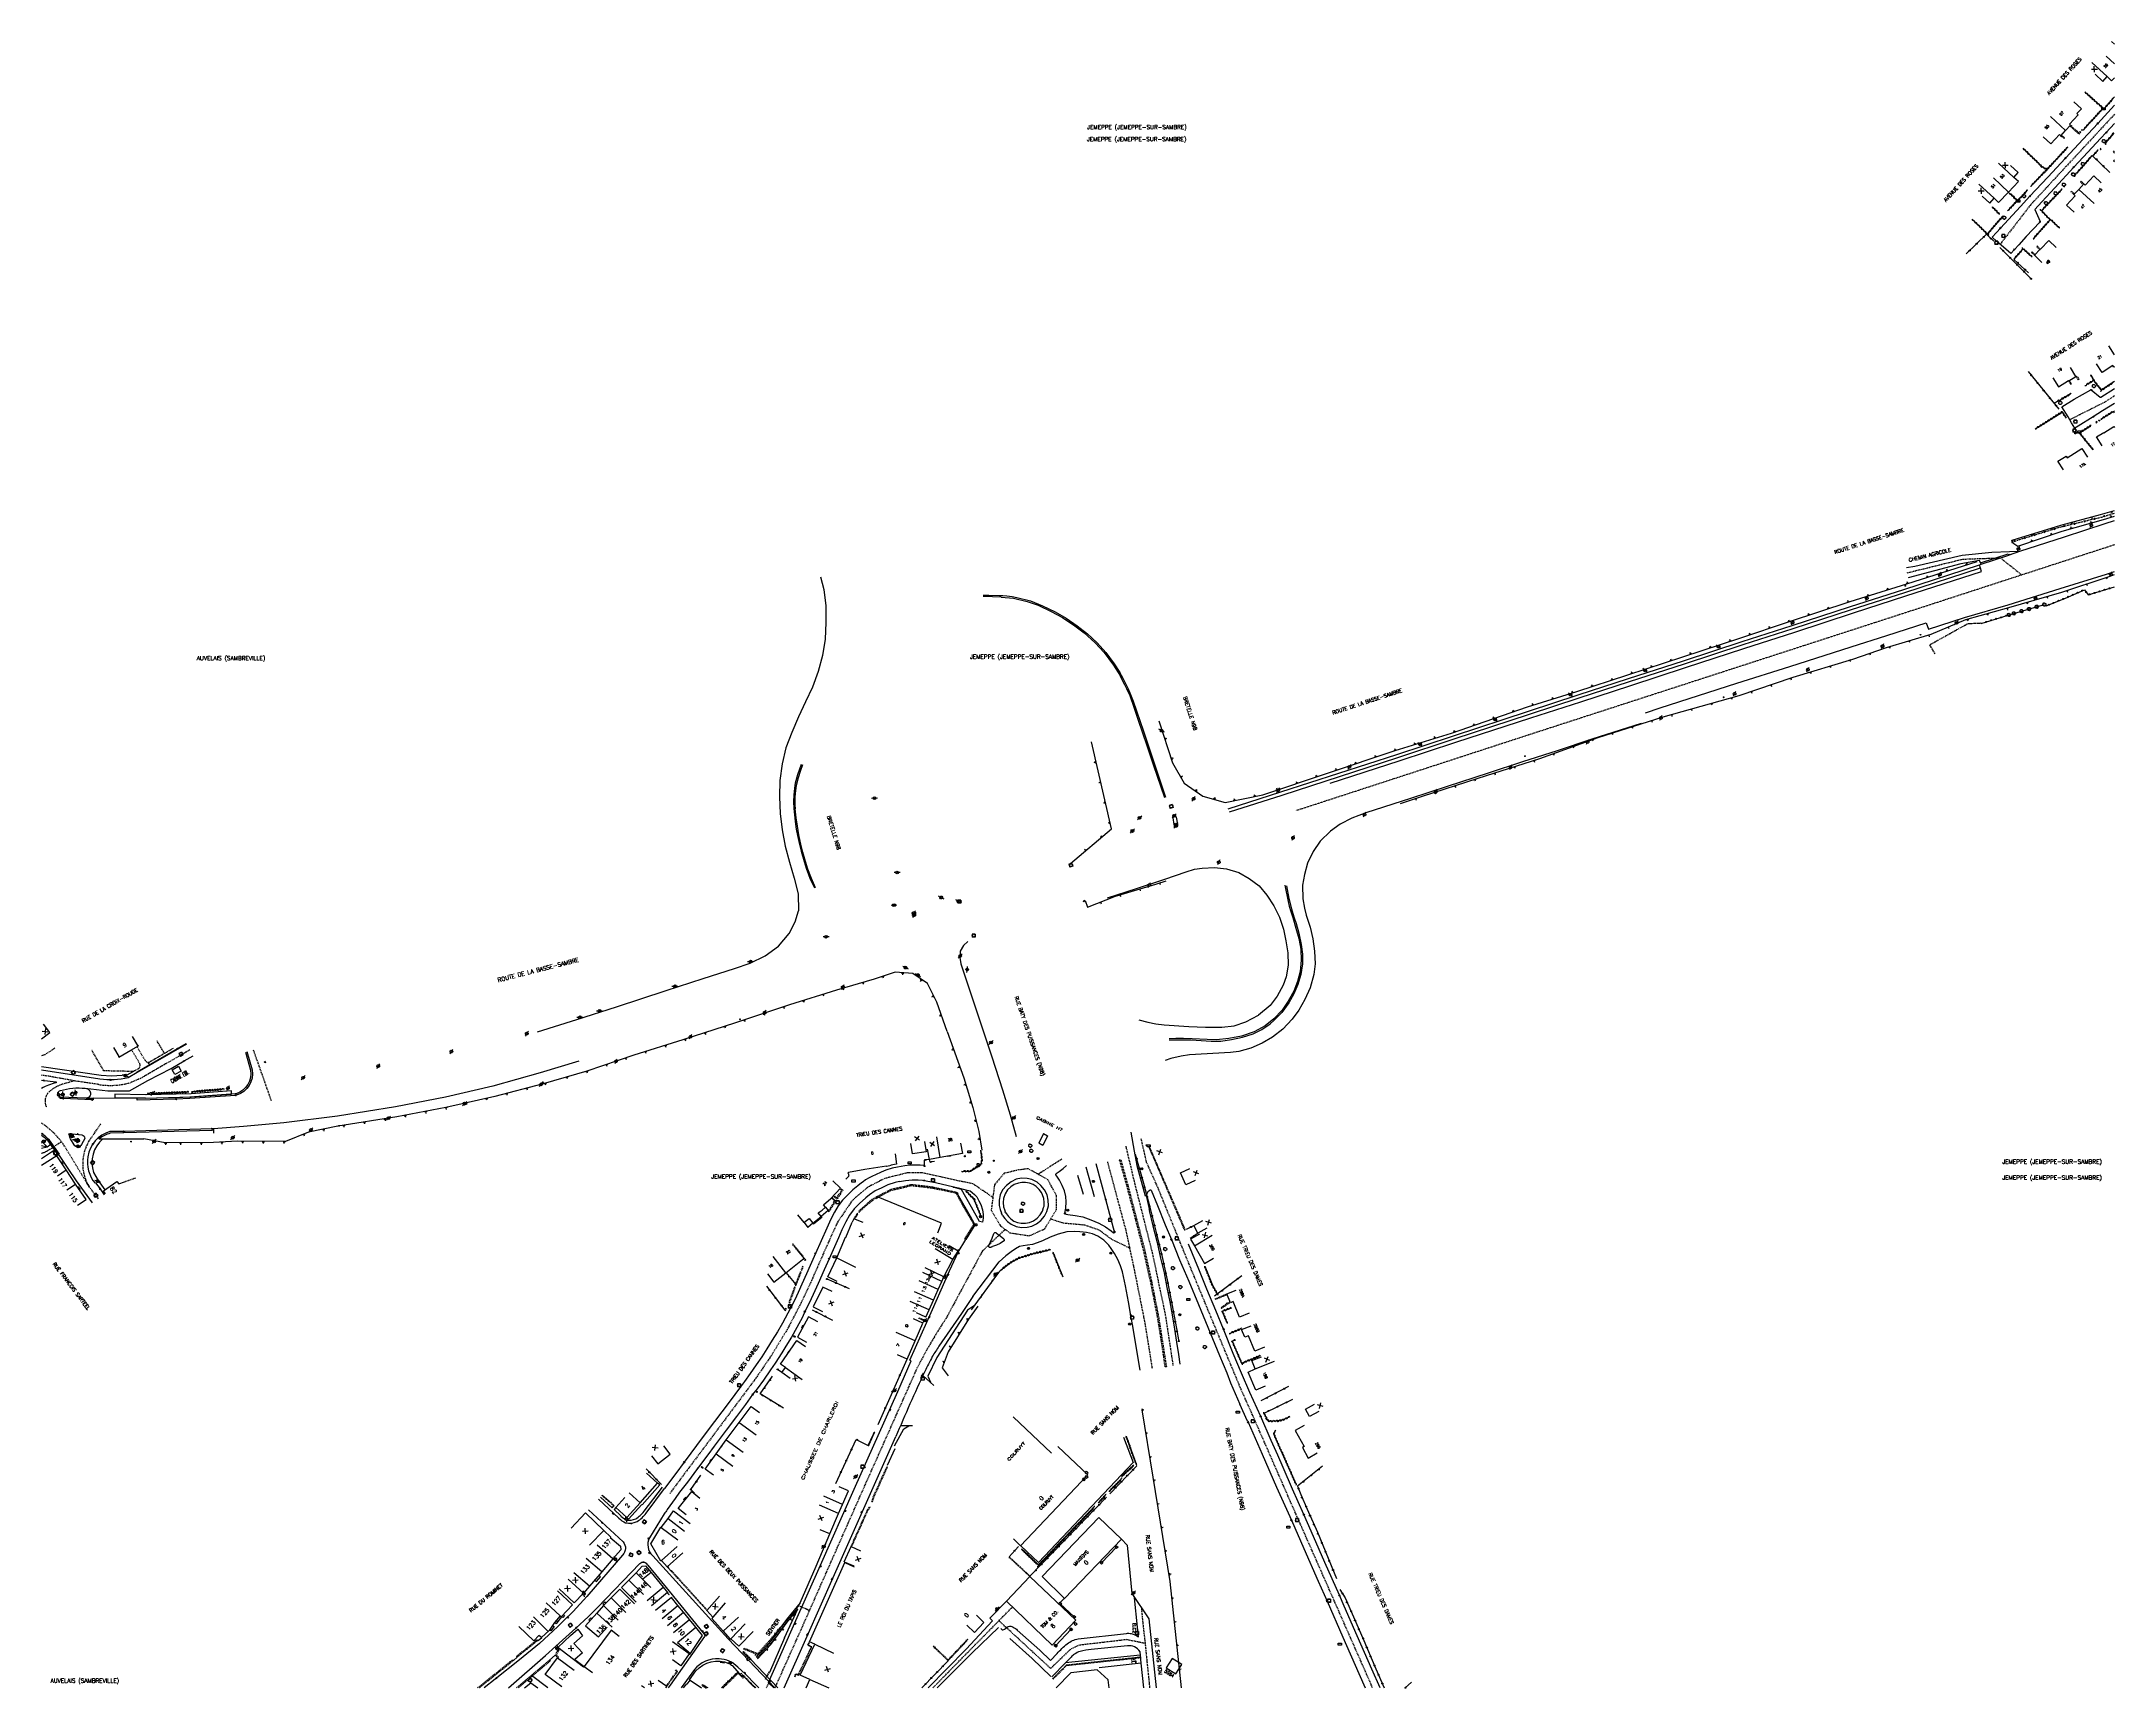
# Model space of a CAD drawing. Header units: millimetres. Extents: x 169000 to 170000, y 127000 to 127794.
import ezdxf
from ezdxf.enums import TextEntityAlignment as Align

# ---------------------------------------------------------------- set-up
doc = ezdxf.new("R2010")
doc.units = ezdxf.units.MM
doc.linetypes.add('DASHED', pattern=[0.75, 0.5, -0.25])
doc.layers.get('0').update_dxf_attribs({"linetype": 'CONTINUOUS'})
for name, color, linetype in [('W0001', 6, 'DASHED'), ('W0008', 7, 'CONTINUOUS'), ('W0100', 7, 'CONTINUOUS'), ('W0105', 7, 'CONTINUOUS'), ('W0112', 1, 'DASHED'), ('W0120', 7, 'CONTINUOUS'), ('W0122', 7, 'DASHED'), ('W0211', 2, 'CONTINUOUS'), ('W0220', 5, 'DASHED'), ('W0300', 7, 'CONTINUOUS'), ('W0302', 3, 'CONTINUOUS'), ('W0310', 3, 'CONTINUOUS'), ('W0322', 7, 'CONTINUOUS'), ('W0330', 7, 'CONTINUOUS'), ('W0334', 7, 'CONTINUOUS'), ('W0400', 7, 'CONTINUOUS'), ('W0420', 7, 'CONTINUOUS'), ('W0469', 7, 'CONTINUOUS'), ('W0471', 7, 'CONTINUOUS'), ('W0473', 7, 'CONTINUOUS'), ('W0851', 7, 'CONTINUOUS'), ('W0980', 7, 'CONTINUOUS'), ('W0984', 7, 'CONTINUOUS'), ('W0989', 7, 'CONTINUOUS'), ('W0991', 7, 'CONTINUOUS'), ('W1102', 7, 'CONTINUOUS'), ('W1471', 7, 'CONTINUOUS'), ('W1473', 7, 'CONTINUOUS')]:
    doc.layers.add(name, color=color, linetype=linetype)
doc.styles.get("Standard").update_dxf_attribs({"font": 'romans.shx', "width": 0.85})

# ---------------------------------------------------------------- blocks, each defined once
blk = doc.blocks.new('t211o')
at = {"color": 0, "linetype": 'Continuous'}
for p, q in [((-0.3, 0.5), (-0.3, 0)), ((0, 1), (0, 0)), ((0.3, 0.5), (0.3, 0))]:
    blk.add_line(p, q, dxfattribs=at)
blk = doc.blocks.new('t310o')
at = {"color": 0, "linetype": 'Continuous'}
for centre, start, end in [((-0.5, 0.4), 216.8699, 323.1304), ((0.5, -0.4), 36.8699, 143.1303)]:
    blk.add_arc(centre, 0.625, start, end, dxfattribs=at)
blk = doc.blocks.new('t322o')
at = {"color": 0, "linetype": 'Continuous'}
for radius in [0.25, 0.15]:
    blk.add_circle((0, 0), radius, dxfattribs=at)
blk = doc.blocks.new('T471')
for p, q in [((-0.333334, 0.333334), (-0.333334, -0.333334)), ((-0.333334, 0.333334), (0.333334, 0.333334)), ((-0.333334, 0), (0, 0)), ((0.500001, 0.500001), (1.000002, 1.000002)), ((-0.500001, -0.500001), (-1.000002, -1.000002)), ((-0.333334, -0.333334), (0.333334, -0.333334))]:
    blk.add_line(p, q)
blk.add_ellipse((0, 0), major_axis=(0.471405, 0.471405), ratio=1, start_param=5.4977871438, end_param=11.780972451)
blk = doc.blocks.new('t112o')
at = {"color": 0, "linetype": 'Continuous'}
for p, q in [((-0.5, 0.5), (0.5, 0.5)), ((-0.5, -0.5), (-0.5, 0.5)), ((0.5, 0.5), (0.5, -0.5)), ((0.5, -0.5), (-0.5, -0.5))]:
    blk.add_line(p, q, dxfattribs=at)
blk = doc.blocks.new('T420')
for p, q in [((0.7, 0.7), (-0.8, 0.7)), ((-0.8, 0.7), (-0.8, -0.8)), ((0.7, 0.7), (0.7, -0.8)), ((0.7, -0.8), (-0.8, -0.8))]:
    blk.add_line(p, q)
blk.add_ellipse((0, 0), major_axis=(-0.53, 0.53), ratio=1, start_param=3.926991, end_param=10.210176)
blk = doc.blocks.new('t220o')
at = {"color": 0, "linetype": 'Continuous'}
for p, q in [((-0.25, 0.25), (0.25, 0.25)), ((-0.25, -0.25), (0.25, -0.25))]:
    blk.add_line(p, q, dxfattribs=at)
blk = doc.blocks.new('t991o')
at = {"color": 0, "linetype": 'Continuous'}
for p, q in [((-1, 1), (1, -1)), ((-1, -1), (1, 1))]:
    blk.add_line(p, q, dxfattribs=at)
blk = doc.blocks.new('T400')
for p, q in [((-0.15, 0.3), (0.15, 0.3)), ((-0.15, -0.25), (-0.15, 0.3)), ((-0.15, 0.15), (0.15, 0.15)), ((-0.15, 0), (0.15, 0)), ((0.15, 0.3), (0.15, -0.25)), ((-0.15, -0.15), (0.15, -0.15)), ((-0.15, -0.25), (-0.15, -0.3)), ((-0.15, -0.3), (0.15, -0.3)), ((0.15, -0.3), (0.15, -0.25))]:
    blk.add_line(p, q)
blk = doc.blocks.new('T851')
for p, q in [((-0.2, -0.1), (0, 0.3)), ((0, 0.3), (0.2, -0.1)), ((-0.2, -0.1), (0.2, -0.1))]:
    blk.add_line(p, q)
for major_axis in [(-0.106, 0.106), (-0.0354, 0.0354), (-0.0236, 0.0236)]:
    blk.add_ellipse((0, 0), major_axis=major_axis, ratio=1, start_param=3.926991, end_param=10.210176)
blk = doc.blocks.new('T300')
for p, q in [((-0.8, 0.5), (-0.9, 0.3)), ((-0.9, 0.3), (-0.9, 0.2)), ((-0.9, 0.2), (-0.7, 0.1)), ((-0.7, 0.6), (-0.8, 0.5)), ((-0.8, -0.1), (-0.7, 0.1)), ((-0.6, 0.7), (-0.7, 0.6)), ((-0.7, 0.1), (-0.7, 0.1)), ((-0.5, 0.7), (-0.6, 0.7)), ((-0.3, 0.6), (-0.5, 0.7)), ((-0.3, 0.6), (-0.2, 0.7)), ((-0.2, 0.6), (-0.3, 0.6)), ((-0.2, 0.7), (-0.1, 0.8)), ((-0.1, 0.8), (0.1, 0.8)), ((0.1, 0.8), (0.2, 0.7)), ((0.2, 0.7), (0.3, 0.6)), ((0.3, 0.6), (0.4, 0.5)), ((0.5, 0.5), (0.3, 0.5)), ((0.4, 0.5), (0.4, 0.5)), ((0.6, 0.4), (0.5, 0.5)), ((0.6, 0.4), (0.7, 0.3)), ((0.7, 0.3), (0.7, 0.2)), ((0.7, 0.2), (0.7, 0.1)), ((0.7, 0.1), (0.7, -0.2)), ((-0.8, -0.2), (-0.8, -0.1)), ((-0.7, -0.3), (-0.8, -0.2)), ((-0.8, -0.2), (-0.8, -0.2)), ((-0.7, -0.4), (-0.7, -0.3)), ((-0.5, -0.5), (-0.7, -0.4)), ((-0.4, -0.5), (-0.5, -0.5)), ((-0.4, -0.5), (-0.3, -0.5)), ((-0.3, -0.5), (-0.3, -0.4)), ((-0.3, -0.6), (-0.3, -0.5)), ((-0.3, -0.5), (-0.3, -0.5)), ((-0.2, -0.7), (-0.3, -0.6)), ((-0.1, -0.8), (-0.2, -0.7)), ((0.1, -0.8), (-0.1, -0.8)), ((0.2, -0.7), (0.1, -0.8)), ((0.3, -0.5), (0.2, -0.5)), ((0.3, -0.6), (0.2, -0.7)), ((0.2, -0.7), (0.2, -0.7)), ((0.5, -0.4), (0.3, -0.5)), ((0.3, -0.5), (0.3, -0.6)), ((0.3, -0.5), (0.3, -0.5)), ((0.6, -0.3), (0.5, -0.4)), ((0.7, -0.2), (0.6, -0.3)), ((0.6, -0.3), (0.6, -0.3))]:
    blk.add_line(p, q)
blk = doc.blocks.new('T1471')
at = {"color": 0, "linetype": 'Continuous', "flags": 128}
blk.add_lwpolyline([(-0.75, -0.5), (-0.75, 0.5), (0.75, 0.5), (0.75, -0.5), (-0.75, -0.5)], dxfattribs=at)
blk = doc.blocks.new('T469')
at = {"color": 0, "linetype": 'Continuous', "flags": 128}
for points in [[(-0.4, 0.4), (0.4, -0.4)], [(-0.4, -0.4), (0.4, 0.4)]]:
    blk.add_lwpolyline(points, dxfattribs=at)
at = {"color": 0, "linetype": 'Continuous'}
blk.add_circle((0, 0), 0.5, dxfattribs=at)
blk = doc.blocks.new('T1473')
at = {"color": 0, "linetype": 'Continuous', "const_width": 0.5, "flags": 128}
blk.add_lwpolyline([(-0.25, 0, 1), (0.25, 0, 1)], format="xyb", close=True, dxfattribs=at)

msp = doc.modelspace()

# ---------------------------------------------------------------- linework, layer by layer
for points in [[(169375.8, 127535.9), (169377.3, 127529.7), (169378.3, 127521.8), (169378.4, 127513.8), (169378, 127505.8), (169376.7, 127497.9), (169374.7, 127490.2), (169371.9, 127482.7), (169368.6, 127475.5), (169365.2, 127468.3), (169361.9, 127460.8), (169359.1, 127453.4), (169357.2, 127445.6), (169356.2, 127437.7), (169355.9, 127429.7), (169356.3, 127421.7), (169357.2, 127413.8), (169358.7, 127405.9), (169360.8, 127398.2), (169363.1, 127390.6), (169365, 127382.9), (169365.1, 127374.8)], [(169470.5, 127525.8), (169468.2, 127526.2), (169465.6, 127526.5), (169463.7, 127526.7), (169462.1, 127526.7), (169456.9, 127526.9), (169454.3, 127526.8)], [(169462.9, 127526), (169458.8, 127526.2), (169454.3, 127526.3)], [(169462.9, 127526), (169468.8, 127525.5), (169475.4, 127524), (169480.7, 127522.2), (169487.1, 127519.1), (169492.5, 127516.2), (169498.4, 127512.3), (169503, 127508.8), (169508.3, 127504.1), (169512.6, 127499.3), (169517.1, 127493.3), (169520.5, 127487.9)], [(169470.5, 127525.9), (169477, 127524.2), (169482.9, 127521.9), (169488.9, 127518.9), (169494.2, 127515.9), (169499.6, 127512.2), (169504.6, 127508.3), (169509.3, 127504), (169513.4, 127499.3), (169517.5, 127493.9), (169520.1, 127489.7)], [(169542.4, 127429.4), (169536.9, 127445.8), (169531.7, 127461.3), (169526.8, 127475.7), (169525.5, 127479), (169524.3, 127481.6), (169522.9, 127484.6), (169521.7, 127486.9), (169520.1, 127489.7)], [(169541.8, 127429.3), (169536.4, 127445.2), (169533.3, 127454.3), (169529.2, 127466.6), (169527.3, 127472.3), (169525.1, 127478.4), (169523.5, 127481.9), (169522.6, 127483.8), (169521.5, 127485.9), (169520.5, 127487.9)], [(169771.7, 127465.2), (169747.9, 127457.5), (169731.1, 127452), (169714.4, 127446.6), (169697.9, 127441.1), (169678, 127434.7), (169660.3, 127428.9), (169638.8, 127422), (169632, 127419.4), (169626.4, 127416.6), (169621.8, 127413.2), (169616.8, 127408.3), (169613.5, 127403.4), (169610.7, 127397.7), (169609.2, 127392.3), (169608.3, 127387.2), (169608.5, 127380.6), (169609.2, 127376), (169610.1, 127372.7), (169611.9, 127366.9), (169613.3, 127361.2), (169614.1, 127355.3), (169614.4, 127349.3), (169613.7, 127344), (169611.9, 127337.6), (169609.4, 127332.1), (169606.5, 127326.9), (169603.3, 127322.5), (169598.8, 127317.7), (169593.8, 127313.9), (169588.8, 127311), (169583.3, 127308.6), (169577.6, 127306.9), (169573.6, 127306.4), (169553.7, 127305.3), (169549.7, 127304.7), (169544.7, 127303.6), (169542, 127302.6)], [(169366.4, 127445.3), (169364.7, 127440.4), (169363.6, 127436.3), (169363.2, 127434), (169362.9, 127430.8), (169362.8, 127427.5), (169362.9, 127424.2), (169363.2, 127421.1), (169363.6, 127417.8), (169364.1, 127414.2), (169364.7, 127411.1), (169365.7, 127406.8), (169366.4, 127403.6), (169367.8, 127398.6), (169368.8, 127395.3), (169370.6, 127390.5), (169372.8, 127385.8)], [(169367.1, 127445.2), (169366, 127442), (169365, 127439), (169364.1, 127435.3), (169363.5, 127431.3), (169363.4, 127429.4), (169363.4, 127427.4), (169363.4, 127425.8), (169363.6, 127423.9)], [(169373.3, 127385.8), (169371.4, 127390.4), (169369.7, 127394.8), (169368.5, 127398.5), (169367.2, 127403), (169366.3, 127406.9), (169365.3, 127411.5), (169364.6, 127415.6), (169364, 127419.7), (169363.6, 127423.9)], [(169514.2, 127381.1), (169528.2, 127385.6), (169541.8, 127390.1), (169552.2, 127393.6), (169556.2, 127394.8), (169559.8, 127395.4), (169565.8, 127395.6), (169571.6, 127395.1), (169577.5, 127393.2), (169582.6, 127390.4), (169587.3, 127386.8), (169591.1, 127382.3), (169594.4, 127377.2), (169597.2, 127371.8), (169599.1, 127365.9), (169600.3, 127360.3), (169601.2, 127354.6), (169601.3, 127348.6), (169600.4, 127342.9), (169598.9, 127338.9), (169596.1, 127333.7), (169592.6, 127329.1), (169587.1, 127324.4)], [(169599.8, 127387.1), (169601.3, 127379.3), (169601.9, 127377.1), (169602.6, 127374.5), (169603.6, 127371.5), (169605.1, 127366.5), (169606.5, 127361.4), (169607.4, 127356.3), (169607.6, 127351), (169607.1, 127345.6), (169605.9, 127340.7), (169604.1, 127336.1), (169601.4, 127331.2), (169598.4, 127326.8), (169594.5, 127322.7), (169590.2, 127319.3), (169585, 127316.4), (169578.9, 127314.4), (169572.8, 127313.2), (169566.8, 127312.6), (169562.3, 127312.7), (169555, 127313.1), (169550.8, 127313.2), (169547.1, 127313.2), (169543.9, 127313)], [(169600.5, 127386.8), (169601.7, 127380.8), (169603, 127375.7), (169604.1, 127371.9), (169605.2, 127368.7), (169606.5, 127364), (169607.7, 127358.6), (169608.2, 127353.9), (169608.2, 127349.3), (169607.5, 127344.1), (169606, 127339.2), (169604.1, 127334.7), (169601.7, 127330.4), (169598.3, 127325.7), (169594.5, 127321.9), (169592.6, 127320.3)], [(169239.2, 127316.5), (169258.2, 127322.4), (169277.3, 127328.5), (169301.3, 127336.4), (169319.1, 127342.2), (169334.3, 127347), (169341.9, 127349.5), (169349.1, 127353), (169355.5, 127357.8), (169360.6, 127363.9), (169363.6, 127369.5), (169365.1, 127374.8)], [(169446.8, 127360), (169444.7, 127358.1), (169443.2, 127355.4), (169442.9, 127352.2), (169443.5, 127349.2), (169448.3, 127334.7), (169453.4, 127319.4), (169458.4, 127304.4), (169463.6, 127288.5), (169467.3, 127276.4), (169470.2, 127265.9)], [(169529.4, 127322.2), (169533.7, 127321.1), (169537.5, 127320.3), (169541.5, 127319.8), (169553.4, 127319), (169561.5, 127318.7), (169569.4, 127318.7), (169575.3, 127319.4), (169581, 127321.2), (169587.1, 127324.4)], [(169543.9, 127312.5), (169547.6, 127312.5), (169551.1, 127312.6), (169554.5, 127312.5), (169564.2, 127311.9), (169568.8, 127312), (169574, 127312.7), (169579.4, 127313.9), (169584.4, 127315.5), (169588.6, 127317.5), (169592.6, 127320.3)]]:
    msp.add_lwpolyline(points)
at = {"layer": 'W0001'}
for p, q in [((169492.1, 127255), (169480.7, 127247.7)), ((169453.9, 127210.8), (169464.9, 127221.2)), ((169370.5, 127037.3), (169365.3, 127039.6))]:
    msp.add_line(p, q, dxfattribs=at)
for points in [[(170000, 127758.9), (169996, 127754.6), (169969.8, 127726.4), (169959.3, 127715), (169944.8, 127696.2)], [(170000, 127623.1), (169995.1, 127620), (169978.4, 127611.6)], [(170000, 127551.3), (169906.8, 127521), (169719.2, 127460.2), (169605, 127423)], [(169900, 127537.8), (169926.8, 127544.4), (169945, 127545), (169955.2, 127536.8)], [(169102.1, 127307.8), (169110.8, 127283.1)], [(169523, 127261.3), (169527.4, 127242.9), (169535.8, 127209.8), (169542.1, 127179.8), (169545.8, 127155.5)], [(169642.1, 127000), (169640.9, 127002.8), (169630, 127027.5), (169620, 127050.2), (169602.5, 127089.8), (169590.2, 127117.9), (169584.1, 127131.8), (169578.7, 127143.9), (169569.6, 127165.7), (169561.1, 127186.2), (169556.1, 127198.3), (169550.2, 127212.6), (169538.4, 127241.6), (169533.1, 127253.4), (169530.5, 127264.8)], [(169458.9, 127236.6), (169449.2, 127243.2), (169441.5, 127244.7), (169434.3, 127246.4), (169424.9, 127248.4), (169417.6, 127248.4), (169406.7, 127245.7), (169398.6, 127241.5), (169391, 127235), (169383.9, 127224.5), (169377.9, 127211.2), (169371.4, 127196.4), (169366.5, 127185.9), (169359.7, 127172.9), (169352.1, 127160.4), (169344.3, 127149), (169335.4, 127137.1), (169323.4, 127121), (169311.4, 127105), (169303.1, 127093.8)], [(169483.9, 127221.4), (169489.6, 127230.8), (169489.6, 127237.4), (169485.5, 127245.1), (169475.9, 127250.4), (169471.2, 127249.8), (169464.4, 127248.2), (169459.7, 127242.7), (169458.1, 127230.5), (169462.6, 127222.8), (169467.1, 127219.5), (169476.5, 127218.1), (169483.9, 127221.4)], [(169535.9, 127154), (169532.4, 127175.8), (169526.9, 127203.4), (169523.2, 127220.6), (169514.3, 127253.7)], [(169525.1, 127212), (169516.1, 127216.4), (169510.2, 127220.8), (169503.2, 127223.2), (169493, 127224.1), (169486.8, 127226.1)], [(169345, 127014.5), (169351.4, 127021.4), (169359.7, 127032.7), (169365.3, 127039.6)]]:
    msp.add_lwpolyline(points, dxfattribs=at)
for points in [[(169071.5, 127307.7), (169047.8, 127294), (169042.8, 127291.9, -0.104041), (169027.7, 127291), (169016.3, 127292.7), (169003.5, 127295), (169000, 127295.5)], [(169016, 127292.8), (169011.2, 127291.5, 0.109842), (169003.8, 127287.6, 0.355533), (169002.4, 127280.1, 0.355533)], [(169023.1, 127241.5), (169010.4, 127262.4, 0.094364), (169000, 127272.4)], [(169027.4, 127235.9), (169023.1, 127241.5, -0.281294), (169022.8, 127263.6), (169028.7, 127272.2)], [(169000, 127257.9, 0.077089), (169004, 127259.8), (169009.6, 127263.5)], [(169353.8, 127000), (169366.7, 127028.8), (169394, 127090.5), (169422.8, 127155.1, -0.029533), (169436.3, 127178.2)]]:
    msp.add_lwpolyline(points, format="xyb", dxfattribs=at)
at = {"layer": 'W0001', "flags": 128}
for points in [[(169453.9, 127210.8), (169436.3, 127178.2)], [(169429.9, 127000), (169447.5, 127017.9), (169461.8, 127032.4), (169468.4, 127039.1)], [(169534.7, 127000), (169532.5, 127021.4), (169531.4, 127031.2), (169530.7, 127038.3)], [(169532.5, 127021.4), (169523.6, 127023.3), (169500.5, 127020.6), (169496.5, 127018.8), (169486.8, 127009.4), (169468.9, 127025.9), (169461.8, 127032.4)]]:
    msp.add_lwpolyline(points, dxfattribs=at)
at = {"layer": 'W0008'}
for p, q in [((169463.5, 127227.9), (169463.1, 127228.9)), ((169465.2, 127229.1), (169464.9, 127229.6)), ((169425.2, 127150.7), (169430.4, 127145.9)), ((169581.8, 127128.6), (169578.1, 127136.9)), ((169420.1, 127126.4), (169414.3, 127126.5)), ((169530, 127015.8), (169493.9, 127012.1)), ((169510.2, 127009.9), (169530.4, 127012.1)), ((169350.7, 127002.6), (169350.8, 127002.4))]:
    msp.add_line(p, q, dxfattribs=at)
for points in [[(169987.1, 127740.6), (169980.3, 127733.4), (169971.2, 127723.4), (169964.9, 127716.7), (169961.5, 127713), (169964.2, 127707.2), (169963.9, 127706.9), (169957.4, 127700), (169953.8, 127695.9), (169951.7, 127693.7), (169950, 127691.8), (169946.5, 127694.8), (169943.2, 127697.5), (169941, 127699.6), (169943, 127701.9), (169945, 127704), (169954.7, 127714.5), (169959.2, 127719.4), (169967.8, 127728.6), (169976.3, 127737.8), (169984.8, 127746.9), (169991.9, 127754.5), (170000, 127763.3)], [(169987.1, 127740.6), (169993.3, 127747.2), (169996, 127750.2), (170000, 127754.5)], [(170000, 127619.5), (169994.2, 127615.9), (169989.7, 127613), (169982.5, 127608.5), (169980.9, 127607.5), (169979.2, 127610.2), (169977.6, 127613), (169974.5, 127617.9), (169980.6, 127621.5), (169988.5, 127626.1), (169988.8, 127626), (169993.1, 127622.5), (169993.4, 127622.5), (170000, 127626.6)], [(169621.7, 127436.4), (169654.9, 127447.1), (169682.3, 127456.1), (169718.4, 127467.8), (169742.5, 127475.6), (169766.6, 127483.5), (169793.1, 127492.1), (169821.2, 127501.3), (169845.7, 127509.2), (169874, 127518.5), (169899.3, 127526.7), (169935.8, 127538.5), (169934.8, 127541.6), (169935.6, 127541.9), (169949, 127546.3), (169949.3, 127546.5), (169954.3, 127548.2), (169975.9, 127555.1), (169995.5, 127561.5), (170000, 127563)], [(169899.6, 127540.3), (169903.7, 127541), (169926.5, 127546.3), (169940.8, 127547.7), (169949.4, 127548.1), (169954.3, 127548.2)], [(169773.7, 127470.3), (169780.8, 127472.6), (169817.8, 127484.6), (169843.4, 127492.6), (169872.9, 127502.1), (169890.1, 127507.6), (169909.2, 127513.7), (169910.3, 127510.6), (169927.7, 127516.2), (169948.7, 127522.4), (169973.8, 127530.2), (169996.2, 127537.2), (170000, 127538.5)], [(169935.6, 127541.9), (169935.4, 127542.6), (169934.9, 127543.7), (169925.9, 127542.2), (169900.5, 127535.3)], [(169021.1, 127289.2), (169031.9, 127287.9), (169042.4, 127287.9), (169051.3, 127292.9), (169062.5, 127298.8), (169068.8, 127302.4), (169073.1, 127304.9)], [(169525.5, 127268), (169527, 127258.9), (169528.4, 127251.9), (169530.9, 127242.7), (169532.4, 127237.4), (169532.9, 127237.5), (169533.9, 127233.1), (169534.5, 127230.8), (169534.7, 127230.4), (169534.3, 127230.3), (169536.1, 127222.8), (169538.1, 127214.9), (169539.8, 127207.3), (169541.5, 127200.2), (169542.9, 127193.2), (169544.2, 127186.2), (169545.4, 127179.9), (169546.5, 127173.1), (169547.5, 127166.7), (169548.4, 127160.9), (169549.1, 127156.1)], [(169004.4, 127262.1), (169002.7, 127260.8), (169000, 127260.1)], [(169000, 127255.4), (169005.3, 127258.8), (169006.3, 127259.4)], [(169430.8, 127253.9), (169429, 127253.7), (169428.7, 127253.6), (169428.4, 127254.9), (169426.4, 127254.7), (169425.7, 127254.5), (169425.7, 127251.9), (169423.9, 127252.1), (169423, 127252.1), (169421.3, 127252.2), (169418.8, 127252.1), (169416.5, 127251.8), (169412.9, 127251.2), (169410.4, 127250.7), (169407.3, 127249.7), (169405, 127248.8), (169402.3, 127247.5), (169400.8, 127246.8), (169399.2, 127246), (169397.5, 127245), (169396.3, 127244.1), (169395.5, 127243.6), (169393.7, 127242.1), (169392.2, 127240.9), (169391.3, 127240.2), (169388.4, 127237.4), (169386.3, 127235.2), (169384.3, 127232.5), (169382.5, 127229.4), (169380.8, 127226.1), (169378.8, 127221.8), (169373.3, 127209.6), (169370.8, 127203.7), (169369, 127199.8), (169366.8, 127194.8), (169365, 127190.7), (169363.3, 127187.2), (169361.6, 127183.8), (169360, 127180.8), (169357.4, 127175.9), (169355, 127171.7), (169352.5, 127167.7), (169349.9, 127163.5), (169347.4, 127159.7), (169344.8, 127155.8), (169341.9, 127151.7), (169339.1, 127147.8), (169337.1, 127145.2), (169331.7, 127137.9), (169324.6, 127128.5), (169319.1, 127121.2), (169310, 127108.9), (169306, 127103.5), (169300.5, 127096.2)], [(169493.5, 127228.7), (169493.7, 127229), (169494.1, 127231.4), (169494.2, 127234.5), (169494.1, 127237), (169493.4, 127239.7), (169492.4, 127242.4), (169491.1, 127244.9), (169489.8, 127246.9), (169489.3, 127247.5), (169489.3, 127247.7), (169489.3, 127247.8), (169489.5, 127248.1), (169490.9, 127249.1), (169492.9, 127250.6), (169494.5, 127252)], [(169493.5, 127228.7), (169495, 127228.4), (169498.6, 127227.9), (169502.3, 127227.2), (169506.2, 127225.8), (169510, 127224.2), (169513.3, 127222.4), (169516, 127220.5), (169517.1, 127219.5), (169517.7, 127219.7), (169517.6, 127220), (169515.9, 127226), (169513.4, 127235.5), (169508.7, 127252.7)], [(169413.9, 127244.3), (169411.7, 127243.7), (169408.3, 127242.6), (169405.3, 127241.2), (169402.2, 127239.7), (169399.4, 127237.8), (169397.6, 127236.3), (169394.6, 127233.6), (169392, 127231), (169389.7, 127228), (169387.9, 127224.8), (169386, 127220.9), (169384.4, 127217.1), (169379.9, 127207), (169377.5, 127201.7), (169374.6, 127195), (169372.2, 127189.8), (169370.3, 127185.5), (169368.2, 127181.5), (169367, 127178.9), (169364.3, 127173.8), (169361.7, 127169.2), (169359.1, 127164.8), (169357.1, 127161.6), (169353.9, 127156.7), (169351.6, 127153.4), (169348.2, 127148.4), (169345.2, 127144.3), (169343, 127141.5), (169339.5, 127136.7), (169335.2, 127131), (169330.2, 127124.3), (169324.5, 127116.6), (169321.4, 127112.5), (169316.5, 127105.9), (169311.6, 127099.3), (169307.8, 127094.4), (169305.6, 127091.4)], [(169413.9, 127244.3), (169416.7, 127244.7), (169419.9, 127245.1), (169422.9, 127245), (169424.9, 127244.9), (169425.8, 127244.7), (169431.3, 127243.7), (169437.3, 127242.4), (169442.2, 127241.2), (169445.9, 127240.3), (169447.9, 127239.7), (169448.9, 127239), (169450, 127238), (169451.1, 127236.8), (169452.2, 127235), (169453.1, 127233.1), (169453.9, 127230.6), (169454.2, 127228.3), (169454.2, 127226.5), (169453.9, 127224.7), (169452.5, 127225), (169448.6, 127231.9), (169443.7, 127240.4), (169439.7, 127241.5), (169440.2, 127241.5), (169440, 127241.6), (169440, 127241.7), (169440.1, 127241.7), (169440.2, 127241.7)], [(169441.4, 127239), (169441.7, 127238.4), (169448, 127227.5), (169449.9, 127224), (169450.3, 127223.5), (169449.7, 127222.6), (169445.9, 127216.2)], [(169463.6, 127227.9), (169464.7, 127226.4), (169465.9, 127225), (169467.8, 127223.7), (169470.2, 127222.6), (169472.7, 127222.1), (169475.4, 127222.2), (169477.7, 127222.7), (169479.9, 127223.8), (169482.1, 127225.4), (169483.8, 127227.5), (169484.9, 127229.8), (169485.7, 127232.5), (169485.6, 127235.3), (169485.1, 127237.9), (169483.8, 127240.3), (169482.1, 127242.4), (169480.3, 127243.9), (169477.7, 127245.2), (169475.4, 127245.7), (169472.7, 127245.8), (169470.2, 127245.3), (169467.8, 127244.1), (169465.5, 127242.4), (169463.6, 127240.2), (169462.5, 127237.8), (169462, 127235.2), (169462, 127232.7), (169462.4, 127230.7), (169463.1, 127228.9)], [(169465.2, 127229.1), (169465.5, 127228.7), (169466.4, 127227.3), (169467.6, 127226.2), (169469, 127225.2), (169470.8, 127224.5), (169472.6, 127224.1), (169474.7, 127224.1), (169476.6, 127224.5), (169478.5, 127225.3), (169480.2, 127226.5), (169481.8, 127228.1), (169482.8, 127229.9), (169483.4, 127231.7), (169483.6, 127232.4), (169483.7, 127234.2), (169483.5, 127236), (169482.9, 127237.8), (169482.4, 127238.9), (169481.3, 127240.4), (169479.8, 127241.8), (169478.3, 127242.8), (169476.6, 127243.5), (169474.7, 127243.8), (169472.9, 127243.8), (169471.2, 127243.5), (169469.2, 127242.8), (169467.6, 127241.7), (169466, 127240.2), (169464.8, 127238.3), (169464.1, 127236.1), (169463.9, 127234.1), (169464, 127232.1), (169464.5, 127230.7), (169464.9, 127229.6)], [(169535.2, 127240.1), (169534.6, 127240), (169534.1, 127239.6), (169533.7, 127239.3), (169533.3, 127238.7), (169533, 127238.1), (169532.9, 127237.5)], [(169535.2, 127240.1), (169538.3, 127232.6), (169542.1, 127223.3), (169545, 127216.3), (169549, 127206.5), (169553.4, 127196.2), (169558.1, 127184.9), (169563.7, 127171.2), (169568.2, 127160.3), (169571.7, 127151.9), (169573.6, 127147.2), (169578.1, 127136.9)], [(169350.7, 127002.6), (169363.9, 127032.5), (169375.8, 127059.2), (169392, 127095.8), (169413, 127142.9), (169419.5, 127157.7), (169418.8, 127158.1), (169429.8, 127182.5), (169435.8, 127196), (169437.2, 127199), (169437, 127199), (169442.2, 127210.2), (169445.9, 127216.2)], [(169529.9, 127153.2), (169528.5, 127161.8), (169526.6, 127173.6), (169525.5, 127179.7), (169524.4, 127186.2), (169522.9, 127193.9), (169521.4, 127200.7), (169520.5, 127203.6), (169519.2, 127206.7), (169517.6, 127209.6), (169516, 127212), (169514.8, 127213.6), (169512.4, 127215.9), (169509.5, 127217.9), (169506.9, 127219), (169504.1, 127219.6), (169500.8, 127220), (169498.1, 127220.1), (169494.6, 127219.9), (169490.4, 127218.9), (169486.5, 127217.4), (169482.9, 127215.6), (169480.3, 127214.6), (169478, 127213.9), (169475.6, 127213.6), (169473.6, 127213.3), (169471.8, 127212.9), (169469.9, 127211.8), (169467.7, 127210.4), (169465.2, 127208.4), (169462, 127205.5)], [(169645.8, 127000), (169641.7, 127009), (169634.6, 127025.1), (169628.4, 127039.5), (169626.1, 127044.7), (169619.1, 127060.5), (169613.6, 127073), (169610.7, 127079.6), (169608.9, 127083.6), (169603.5, 127095.9), (169599, 127106.3), (169596.4, 127112.2), (169593.2, 127119.3), (169588.1, 127130.9), (169582.9, 127142.5), (169578.9, 127151.8), (169574.9, 127161.3), (169570.2, 127173.1), (169566.4, 127182), (169562.2, 127192.4), (169558.2, 127202), (169553.3, 127214)], [(169449.3, 127188.8), (169462, 127205.5)], [(169581.8, 127128.6), (169582, 127128.2), (169588.8, 127112.8), (169595.8, 127096.9), (169602.9, 127080.9), (169608.9, 127067.2), (169615.8, 127051.5), (169620.1, 127041.9), (169627.7, 127024.5), (169635.4, 127007), (169638.5, 127000)], [(169358.3, 127000), (169369.4, 127025), (169381.9, 127053.3), (169396, 127085.1), (169412.1, 127121.2)], [(169365.9, 127041.1), (169359.3, 127033), (169351, 127021.7), (169344.7, 127014.8)]]:
    msp.add_lwpolyline(points, dxfattribs=at)
for points in [[(169547.9, 127416.6), (169547.9, 127415.7, -0.762174), (169546.7, 127415.5), (169546.4, 127416.4), (169545.9, 127419.6), (169545.8, 127420.6, -0.764724), (169546.9, 127420.9), (169547.4, 127420)], [(169015.7, 127261.9), (169013.9, 127264.9, -0.295041), (169013.9, 127267.1, -0.344275), (169014.7, 127267.3), (169019.5, 127266.7, -0.394391), (169020.8, 127265), (169019.3, 127262.1, -0.632873)]]:
    msp.add_lwpolyline(points, format="xyb", close=True, dxfattribs=at)
for points in [[(169069.9, 127310.5), (169046.2, 127296.8), (169041.8, 127294.3, -0.101563), (169028.1, 127293.6), (169000, 127297.9)], [(169099, 127306.9), (169101.6, 127298.1, -0.379054), (169094.1, 127285.9), (169093.5, 127285.8), (169071.5, 127284.2), (169064.9, 127283.9), (169046.1, 127283.5), (169046.1, 127284.2), (169024.9, 127284.4), (169024.9, 127283.7), (169024.4, 127283.7), (169010.4, 127284.2), (169009, 127284.3)], [(169259.1, 127302.3), (169240.6, 127296.6), (169217.7, 127290.3), (169194.8, 127285), (169170.7, 127280.2), (169142.8, 127275.8), (169116.8, 127272.6), (169097.4, 127270.8), (169082.9, 127269.7), (169082.2, 127269.6), (169039.7, 127268.4), (169039.2, 127268.4), (169033, 127268.3, 0.302078), (169022.4, 127256.2, 0.221126), (169025.8, 127243.4), (169026, 127243.6), (169028.2, 127240.7), (169030.2, 127237.9)], [(169000, 127293.1), (169007, 127292.3), (169007, 127291.9, 0.072025), (169000, 127289.1)], [(169009.1, 127288.1, -0.105254), (169021.1, 127289.2, -0.418463), (169023.6, 127286.5, -0.435687), (169021.3, 127284.5), (169009, 127285, -0.798769), (169009.1, 127288.1)], [(169024.6, 127233.9), (169016.9, 127244.5), (169012.8, 127250.6), (169008.4, 127257.3), (169008.6, 127257.5), (169003.8, 127264.2, 0.06223), (169000, 127267.3)], [(169449.3, 127188.8), (169443.7, 127180.6), (169432.9, 127164.8, 0.021042), (169429.7, 127159.8)], [(169429.7, 127159.8, 0.012317), (169426.1, 127152.6, 0.012317), (169412.1, 127121.2)], [(169268.7, 127091), (169278.5, 127081.9, 0.090736), (169281.7, 127079.6, 0.146837), (169287.3, 127080.3, 0.088555), (169291.7, 127084.3), (169300.5, 127096.2)], [(169305.6, 127091.4), (169301.8, 127086, 0.007625), (169300.4, 127084), (169293.3, 127072.4, 0.347848), (169294.8, 127063.8), (169312.4, 127044.5), (169331.2, 127023.7), (169341.2, 127013.2), (169353.7, 127000)], [(169263.9, 127085.9), (169280.6, 127070.5, -0.380721), (169280.3, 127064.1), (169263.1, 127044.1), (169256.4, 127036.9), (169252, 127032.5), (169249, 127029.6), (169240.2, 127021.4), (169230.6, 127013.6), (169218.8, 127004.2), (169213.5, 127000)], [(169225.3, 127000), (169243.1, 127015.7), (169248.1, 127020.1), (169257.7, 127028.8), (169263.7, 127034.3), (169268.2, 127038.8), (169288.6, 127060.1, -0.219293), (169290.6, 127060.7, -0.127967), (169292.4, 127059.3), (169302.8, 127046.7), (169319.7, 127025.9, -0.279446), (169319.8, 127024.8), (169303.2, 127001.4)], [(169346, 127000), (169344.4, 127001.6), (169339.5, 127006.6), (169335.8, 127010, 0.211856), (169326.8, 127014, 0.244926), (169314.9, 127008.9), (169308.5, 127000)]]:
    msp.add_lwpolyline(points, format="xyb", dxfattribs=at)
at = {"layer": 'W0008', "flags": 128}
for points in [[(169521.9, 127121), (169526.6, 127108.8), (169481, 127060.5), (169472.4, 127068.6)], [(169520.9, 127071.8), (169523.7, 127068.9), (169525.9, 127045.5), (169534.2, 127033.3), (169537.7, 127000)], [(169427.7, 127000), (169446.1, 127018.7), (169458.7, 127032.3), (169457.5, 127033.6), (169465.5, 127041.8)], [(169490.8, 127040.6), (169493.1, 127043), (169493.5, 127043.2)], [(169461.7, 127029.2), (169448.9, 127017), (169432.1, 127000)], [(169467.1, 127023.9), (169477.9, 127014.2), (169486.9, 127005.5)], [(169303.2, 127001.4), (169302.2, 127000)]]:
    msp.add_lwpolyline(points, dxfattribs=at)
for points in [[(169462.7, 127028.7), (169463, 127028.3, 0.4361), (169464.5, 127028.4, -0.0392), (169466.3, 127029.6, -0.2309), (169468.7, 127029.4, -0.0642), (169470.7, 127027.9), (169481.6, 127018.3), (169486.7, 127013.3), (169489.9, 127016.6, -0.041), (169494.8, 127021.3, -0.1321), (169500.1, 127023.7), (169523.3, 127026.3, -0.0875), (169525.7, 127026.2, -0.0641), (169529.1, 127024.7), (169528.7, 127029.3), (169527.2, 127043.4)], [(169531.7, 127000), (169530.4, 127012), (169529.9, 127017.5, 0.1098), (169527.3, 127019.9, 0.1347), (169523.9, 127020.3), (169506.4, 127018.5, 0.0509), (169501, 127017.6, 0.0737), (169498.3, 127016.3, 0.0472), (169496.6, 127014.9), (169493.9, 127012.1), (169487.3, 127005.3)]]:
    msp.add_lwpolyline(points, format="xyb", dxfattribs=at)
at = {"layer": 'W0100'}
for p, q in [((169483.4, 127267.4), (169481.1, 127262.7)), ((169483.4, 127267.4), (169485.3, 127266.3)), ((169442.1, 127210.7), (169437.9, 127213.3)), ((169425.2, 127175.9), (169420.6, 127178)), ((169426.5, 127178.9), (169422, 127180.9)), ((169417.5, 127158.6), (169412.9, 127160.7)), ((169468.7, 127130.7), (169487.2, 127113.3)), ((169408.1, 127107.4), (169411.7, 127115.5)), ((169389.3, 127095), (169384.7, 127097)), ((169380.2, 127074.3), (169375.6, 127076.3)), ((169387.2, 127060.9), (169390.5, 127068.2)), ((169390.5, 127068.2), (169395, 127066.1)), ((169387.2, 127060.9), (169391.8, 127058.9)), ((169387.5, 127060.5), (169392, 127058.4)), ((169279.7, 127048.5), (169283.3, 127052))]:
    msp.add_line(p, q, dxfattribs=at)
for points in [[(169990.7, 127778.2), (169994.3, 127774.8), (169996.4, 127777.1), (169998.6, 127775), (170000, 127776.5)], [(169965.6, 127748), (169969.3, 127744.6), (169973.5, 127749.2), (169974.1, 127748.6), (169976.4, 127751.1), (169978.8, 127753.6), (169978.2, 127754.2), (169982.4, 127758.7), (169981.8, 127759.3), (169984, 127761.6), (169980.3, 127765)], [(170000, 127740.2), (169999.5, 127740.7), (170000, 127741.3)], [(170000, 127736), (169999.5, 127736.4), (170000, 127736.9)], [(169936.2, 127719.5), (169939.8, 127716.1), (169941.9, 127718.4), (169944.1, 127716.4), (169948.9, 127721.4), (169953.6, 127726.5), (169951.4, 127728.5), (169953.5, 127730.8), (169949.8, 127734.2)], [(169993.6, 127725.9), (169990, 127729.3), (169985.8, 127724.8), (169985.2, 127725.3), (169982.8, 127722.7), (169980.4, 127720.2), (169981, 127719.6), (169976.8, 127715.1), (169980.5, 127711.7)], [(169971.9, 127694.6), (169968.3, 127698), (169964.3, 127693.8), (169964.2, 127693.9), (169961.4, 127690.9), (169965, 127687.5)], [(169970.3, 127631.8), (169972.9, 127627.5), (169977.8, 127630.5), (169977.9, 127630.4), (169981.3, 127632.5), (169978.7, 127636.8)], [(170000, 127637.2), (169999.6, 127637), (169999.2, 127637.7), (169994, 127634.4), (169991.3, 127638.6)], [(169994, 127599), (169991.3, 127603.3), (169994.8, 127605.5), (169994.9, 127605.3), (169999.7, 127608.4), (170000, 127607.9)], [(169975.4, 127587.4), (169972.7, 127591.6), (169976.6, 127594.1), (169977.2, 127593.2), (169984.2, 127597.7), (169986.9, 127593.5)], [(169000, 127313.1), (169004, 127316.1), (169001, 127320.1)], [(169034.7, 127308.9), (169037.3, 127304.6), (169037.1, 127304.5), (169037.3, 127304.2), (169043.1, 127307.6), (169046.7, 127309.7), (169046.5, 127310), (169046.4, 127309.9), (169043.8, 127314.2)], [(169485.3, 127266.3), (169483, 127261.6), (169481.1, 127262.7)], [(169017.4, 127232.8), (169021.5, 127235.6), (169016.4, 127243), (169011.9, 127249.8), (169011.8, 127249.8), (169007.3, 127256.7), (169000, 127251.9)], [(169411.7, 127257.6), (169412.5, 127252.6), (169409.7, 127252.2), (169409.8, 127251.9), (169407.7, 127251.5), (169407.6, 127251.7), (169397.2, 127250), (169389.3, 127248.6), (169389, 127248.3), (169389.3, 127247.9), (169389.3, 127247.6), (169389.4, 127247.3), (169389.3, 127247), (169389.2, 127246.7), (169389, 127246.3), (169387.9, 127245.3)], [(169426, 127263.6), (169426.8, 127258.6), (169420.1, 127257.6), (169419.3, 127262.5)], [(169443.3, 127262.7), (169444.2, 127257.8), (169433.5, 127255.9), (169428.3, 127254.9), (169427.4, 127259.9)], [(169556.5, 127244.8), (169552, 127242.7), (169549.4, 127248.4), (169553.9, 127250.5)], [(169030.8, 127238.3), (169029.8, 127239.7), (169036.3, 127244.3), (169037.2, 127243.2), (169040, 127244.1)], [(169364.6, 127228.2), (169367.7, 127224.4), (169370.3, 127226.4), (169372.1, 127224.2), (169376, 127227.4), (169374.6, 127229.1), (169376.6, 127230.5), (169378.2, 127231.8), (169377.2, 127233), (169380.7, 127236), (169385.4, 127241.1), (169381.7, 127244.5)], [(169432.3, 127219.5), (169434.2, 127224.1), (169403.5, 127236.7)], [(169396.4, 127224.4), (169391.8, 127226.3), (169391, 127224.6)], [(169383.8, 127196.1), (169379.3, 127198.2), (169383.7, 127207.4), (169383.6, 127207.5), (169387.8, 127217.4), (169388, 127217.3), (169391, 127224.6)], [(169558.6, 127218.9), (169554.3, 127216.4), (169556.1, 127213.3), (169561, 127204.7), (169565.4, 127207.2)], [(169562.2, 127221.8), (169557.8, 127219.4), (169555.8, 127223.1), (169560.2, 127225.5)], [(169350.2, 127199.7), (169353.2, 127195.7), (169359, 127200.2), (169367.8, 127207.3), (169364.7, 127211.2)], [(169426.5, 127178.9), (169428.1, 127182.3), (169430.2, 127187), (169432.5, 127192.1), (169434.3, 127196.1), (169435.3, 127198.3), (169439.6, 127206.7), (169442.1, 127210.7)], [(169381.4, 127191.2), (169376.9, 127193.3), (169372.3, 127183.8), (169376.8, 127181.6)], [(169582.5, 127180.8), (169577.9, 127178.9), (169574.9, 127186.3), (169573.5, 127185.7), (169571.7, 127190), (169576.3, 127191.9)], [(169374.4, 127176.6), (169370, 127179), (169364.6, 127169.2), (169369, 127166.8)], [(169361.1, 127149.3), (169357.1, 127152.2), (169358.8, 127154.5), (169356.4, 127156.2), (169364.4, 127167.5), (169368.5, 127164.6)], [(169417.5, 127158.6), (169421.4, 127167.4), (169425.2, 127175.9)], [(169589.9, 127164.4), (169585.3, 127162.4), (169582.2, 127169.8), (169580.4, 127169.1), (169578.9, 127172.8), (169583.5, 127174.7)], [(169590.3, 127145.6), (169585.7, 127143.7), (169582, 127152.3), (169585.5, 127153.9), (169583.9, 127157.9), (169588.5, 127159.7)], [(169616.1, 127133.4), (169611.7, 127130.9), (169609.7, 127134.4), (169614.1, 127136.9)], [(169324.1, 127102.6), (169320.1, 127105.6), (169325.5, 127112.9), (169330.3, 127119.6), (169336.5, 127128.1), (169336.6, 127128), (169342.3, 127135.8), (169346.3, 127132.8)], [(169609, 127126.6), (169604.7, 127124.1), (169609, 127116.4), (169608.2, 127115.9), (169611, 127110.9), (169615.4, 127113.4)], [(169294.2, 127112), (169297.3, 127108.1), (169303.3, 127112.8), (169300.2, 127116.8)], [(169281.4, 127091.9), (169277, 127087.1), (169282.3, 127082.2), (169288.7, 127089.3), (169297.2, 127098.8), (169291.9, 127103.6)], [(169311, 127083.5), (169307.1, 127086.6), (169313.7, 127094.8), (169317.6, 127091.6)], [(169380.2, 127074.3), (169384.5, 127084.2), (169386.4, 127088.5), (169389.3, 127095)], [(169255.5, 127077.1), (169262.4, 127084.4), (169271.2, 127076), (169274.6, 127072.8), (169274.3, 127072.5), (169279.2, 127068.4), (169279.4, 127066.7), (169275.6, 127062.3), (169270.2, 127056), (169264.4, 127049.1), (169261.4, 127045.7), (169257, 127041), (169249.7, 127047.8)], [(169309.3, 127065.2), (169301.8, 127058.5), (169299.1, 127061.5), (169298.8, 127061.2), (169293.9, 127069.5), (169298.8, 127077.5), (169298.9, 127077.4), (169302.2, 127081.7), (169304.9, 127085.4), (169312.9, 127079.4)], [(169286.8, 127041.4), (169279.7, 127048.5), (169283.3, 127052), (169286.8, 127055.6), (169289.8, 127058.8), (169291.4, 127058.9), (169294, 127055.7), (169299.9, 127048.6), (169302, 127046), (169294.3, 127039.6)], [(169368.8, 127000), (169370.6, 127004.1), (169366, 127006.2), (169373, 127021.1), (169370.4, 127022.2), (169387.5, 127060.5)], [(169248.9, 127046.9), (169256.2, 127040.1), (169250.7, 127034.3), (169250.1, 127034.8), (169247.5, 127031.5), (169247.5, 127031.5), (169244.8, 127027.7), (169241.1, 127024.3), (169239.9, 127025.3), (169237.4, 127022.7), (169230.2, 127029.6)], [(169286, 127040.6), (169278.9, 127047.6), (169274.7, 127043.4), (169271.1, 127039.8), (169267.8, 127036), (169262.4, 127029.9), (169268.7, 127024.6), (169272.8, 127029.3)], [(169465.5, 127041.8), (169476.8, 127053.7), (169499, 127032.7), (169487.5, 127020.6), (169465.5, 127041.8)], [(169312.6, 127016.3), (169313, 127016.7), (169318.9, 127025.3), (169315.6, 127029.3), (169312.5, 127033.1), (169309.7, 127036.5), (169307, 127039.8), (169303.9, 127043.7), (169296.2, 127037.3)], [(169327, 127044.2), (169321, 127037.4), (169323.8, 127034.2), (169323.3, 127033.5), (169328.8, 127027.4), (169332.2, 127023.5), (169332.5, 127023.7), (169336.3, 127020.1), (169343.2, 127027.3)], [(169278.7, 127024.9), (169274.7, 127027.9), (169261.8, 127010.4), (169265.8, 127007.4)], [(169251, 127000.6), (169243, 127006.5), (169248.9, 127014.6), (169256.9, 127008.6)], [(169233, 127000), (169236, 127002.5), (169239.4, 127000)], [(169309.7, 127000), (169311.2, 127002), (169311.5, 127001.8), (169312.9, 127003.8), (169318.4, 127000)]]:
    msp.add_lwpolyline(points, dxfattribs=at)
for points in [[(169067.3, 127297.5), (169064.3, 127295.8), (169063, 127298.1), (169066, 127299.8)], [(169261.5, 127010), (169249, 127019.6), (169255.2, 127025.3), (169258.7, 127028.4), (169261, 127025.2), (169256.8, 127021.5), (169260.9, 127017), (169257.3, 127013.8), (169261.8, 127010.4)]]:
    msp.add_lwpolyline(points, close=True, dxfattribs=at)
at = {"layer": 'W0100', "flags": 128}
for points in [[(169490.3, 127116.4), (169504.7, 127102.8), (169472.3, 127068.6), (169468.8, 127072)], [(169451, 127035.1), (169454.6, 127031.6), (169450, 127026.8), (169446.4, 127030.3)], [(169312.4, 127016.4), (169308.4, 127010.7), (169304.3, 127013.6)], [(169515, 127000), (169514.6, 127003.9), (169509.3, 127008.7), (169496.5, 127007.3), (169489.5, 127000)], [(169297.5, 127003.8), (169301.7, 127000.9), (169301, 127000)]]:
    msp.add_lwpolyline(points, dxfattribs=at)
for points in [[(169493.5, 127043.2), (169520.9, 127071.8), (169510.1, 127082.2), (169482.7, 127053.7)], [(169528.3, 127025.3), (169528.3, 127025.8), (169528.2, 127025.8), (169528.2, 127025.3)], [(169527.7, 127012.1), (169528.1, 127012.1), (169528.1, 127013), (169527.7, 127012.9)]]:
    msp.add_lwpolyline(points, close=True, dxfattribs=at)
at = {"layer": 'W0105'}
for p, q in [((169438.4, 127256.5), (169437.1, 127256.3)), ((169437.1, 127256.5), (169437.1, 127256.3)), ((169438.4, 127256.8), (169438.4, 127256.5)), ((169381.3, 127236.6), (169381.4, 127236.5)), ((169382.1, 127237.1), (169381.4, 127236.5)), ((169381.9, 127237.3), (169382.1, 127237.1)), ((169376.4, 127226.9), (169372.5, 127223.8)), ((169379.4, 127230.2), (169376, 127227.4)), ((169376, 127227.4), (169376.4, 127226.9)), ((169378.1, 127231.8), (169379.4, 127230.2)), ((169367.8, 127224.4), (169369.6, 127222.1)), ((169372.1, 127224.2), (169369.6, 127222.1)), ((169372.1, 127224.2), (169372.5, 127223.8)), ((169458.4, 127212.7), (169458.8, 127212.9)), ((169366.7, 127173.7), (169367.3, 127174.9)), ((169367, 127173.5), (169366.7, 127173.7)), ((169367.6, 127174.7), (169367.3, 127174.9)), ((169360.5, 127162.5), (169359.8, 127161.4)), ((169360, 127161.3), (169359.8, 127161.4)), ((169360.7, 127162.3), (169360.5, 127162.5)), ((169322.6, 127109), (169322.4, 127109.2)), ((169323.4, 127110.1), (169323.1, 127110.3)), ((169310.3, 127090.6), (169309.9, 127090.9)), ((169311.1, 127091.5), (169310.7, 127091.9))]:
    msp.add_line(p, q, dxfattribs=at)
for points in [[(169458.4, 127212.7), (169457.7, 127212.5), (169457.5, 127212.5), (169457.2, 127212.5), (169457, 127212.8), (169456.9, 127213), (169456.9, 127213.3), (169457, 127213.6), (169457.7, 127215.2), (169458.5, 127217), (169459.4, 127219.2), (169459.6, 127219.4), (169459.9, 127219.6), (169460, 127219.6), (169460.4, 127219.6), (169460.6, 127219.4), (169462.5, 127218), (169464.2, 127216.6), (169464.4, 127216.3), (169464.4, 127216), (169464.3, 127215.7), (169464, 127215.4), (169462.5, 127214.4), (169460.6, 127213.6), (169458.8, 127212.9)], [(169328.4, 127117.1), (169328.3, 127117.1), (169328.3, 127117.1), (169327.5, 127116)], [(169323.1, 127110.3), (169323.1, 127110.3), (169323, 127110.2), (169322.3, 127109.3), (169322.3, 127109.3), (169322.4, 127109.2)], [(169309.9, 127090.9), (169309.9, 127091), (169310.6, 127091.8), (169310.7, 127091.9)]]:
    msp.add_lwpolyline(points, dxfattribs=at)
at = {"layer": 'W0112'}
for p, q in [((169974, 127748.6), (169975.6, 127747.3)), ((169975.6, 127747.3), (169975.8, 127747.6)), ((169978.5, 127753.3), (169982.9, 127749.4)), ((169982.9, 127749.4), (169983.7, 127750.3)), ((169984.6, 127751.3), (169984.3, 127751.6)), ((169984.4, 127751.1), (169984.6, 127751.3)), ((169993.3, 127742.4), (169993, 127742.1)), ((169993, 127742.1), (169993.3, 127741.8)), ((169995.7, 127745), (169995.4, 127744.6)), ((169995.4, 127744.6), (169995.7, 127744.4)), ((169983.7, 127726.6), (169983.5, 127726.3)), ((169985.2, 127725.3), (169983.7, 127726.6)), ((169979, 127721.5), (169979.2, 127721.8)), ((169980.4, 127720.2), (169979, 127721.5)), ((169959.9, 127692.3), (169960.2, 127692.6)), ((169961.4, 127690.9), (169959.9, 127692.3)), ((169962.7, 127695.3), (169962.5, 127695)), ((169964.2, 127693.9), (169962.7, 127695.3)), ((169977.9, 127630.4), (169978.9, 127628.7)), ((169978.9, 127628.7), (169979.3, 127628.9)), ((169981.4, 127632.5), (169981.7, 127632.7)), ((169982.4, 127630.8), (169981.4, 127632.5)), ((169988.3, 127608.8), (169988, 127608.6)), ((169988, 127608.6), (169988.2, 127608.3)), ((169991.4, 127610.7), (169991, 127610.5)), ((169991, 127610.5), (169991.2, 127610.2)), ((169992.4, 127611.4), (169992.7, 127611.6)), ((169992.7, 127611.6), (169992.9, 127611.2)), ((169519.9, 127254.7), (169520.6, 127254.7)), ((169381.6, 127236.2), (169383.1, 127235)), ((169383.7, 127235.8), (169382.4, 127236.9)), ((169383.1, 127235), (169379.8, 127229.7)), ((169393.1, 127228.1), (169391.8, 127226.3)), ((169394.6, 127230.3), (169394.1, 127229.6)), ((169547.9, 127228.8), (169551.3, 127220.9)), ((169362.2, 127214), (169362.4, 127214.2)), ((169364.6, 127211.1), (169362.2, 127214)), ((169367.8, 127207.3), (169367.5, 127207)), ((169368.7, 127206.4), (169367.8, 127207.3)), ((169441.8, 127210.9), (169442, 127211.4)), ((169442, 127211.4), (169442.4, 127211.2)), ((169442.1, 127210.7), (169442.4, 127211.2)), ((169363.9, 127194.1), (169366.4, 127200.5)), ((169366.4, 127200.5), (169366, 127200.6)), ((169366.8, 127201.5), (169367.4, 127203.1)), ((169367.4, 127203.1), (169367.1, 127203.2)), ((169360.9, 127185.8), (169363.6, 127193.2)), ((169363.6, 127193.2), (169363.2, 127193.3)), ((169566.4, 127187.4), (169566.2, 127187.7)), ((169571.8, 127189.6), (169566.4, 127187.4)), ((169573.3, 127186.1), (169571.9, 127185.5)), ((169358.8, 127182), (169359.3, 127182.8)), ((169359.3, 127182.8), (169358.9, 127183)), ((169425.8, 127177.1), (169423, 127178.3)), ((169425.8, 127177.3), (169423.1, 127178.5)), ((169425.8, 127177.1), (169425.8, 127177.3)), ((169571.9, 127185.5), (169569, 127183.3)), ((169572.1, 127185.2), (169573.4, 127185.8)), ((169398.8, 127116.9), (169401.7, 127123.3)), ((169398.8, 127116.9), (169399, 127116.9)), ((169399, 127116.9), (169401.9, 127123.3)), ((169401.7, 127123.3), (169401.9, 127123.3)), ((169407.8, 127106.7), (169408, 127106.5)), ((169270.4, 127092.8), (169270.5, 127093)), ((169270.4, 127092.8), (169276.2, 127087.8)), ((169270.5, 127093), (169276.3, 127087.9)), ((169276.2, 127087.8), (169276.3, 127087.9)), ((169399.4, 127087.3), (169399.7, 127087.2)), ((169400.6, 127090), (169400.9, 127089.9)), ((169476.5, 127054), (169466.7, 127063.1)), ((169476.6, 127054.1), (169466.8, 127063.2)), ((169476.5, 127054), (169476.6, 127054.1)), ((169365.3, 127006.9), (169371.4, 127019.7)), ((169365.4, 127006.9), (169371.5, 127019.8)), ((169430.1, 127020.1), (169437.3, 127013.2)), ((169430.2, 127020.3), (169437.3, 127013.5)), ((169437.3, 127013.5), (169446.7, 127023.5)), ((169437.3, 127013.2), (169446.9, 127023.3)), ((169446.7, 127023.5), (169446.9, 127023.3)), ((169350.9, 127007.6), (169349, 127004.4)), ((169351.1, 127007.5), (169349.2, 127004.3)), ((169351.1, 127007.5), (169350.9, 127007.6)), ((169365.5, 127006.9), (169365.3, 127006.9)), ((169487.8, 127004.5), (169494.4, 127011.1)), ((169488, 127004.3), (169494.5, 127010.9)), ((169494.4, 127011.1), (169530.1, 127015)), ((169494.5, 127010.9), (169530.2, 127014.7)), ((169530.1, 127015), (169530.2, 127014.7)), ((169349.2, 127004.3), (169349, 127004.4)), ((169349.7, 127000), (169350.8, 127002.4)), ((169363.3, 127005.5), (169363.4, 127005.4)), ((169488, 127004.3), (169487.8, 127004.5))]:
    msp.add_line(p, q, dxfattribs=at)
for points in [[(169975.8, 127747.6), (169974.3, 127748.9), (169974, 127748.6)], [(169982.8, 127749.9), (169978.8, 127753.6), (169978.5, 127753.3)], [(169983.7, 127750.3), (169983.4, 127750.6), (169982.8, 127749.9)], [(169984.3, 127751.6), (169984.1, 127751.4), (169984.4, 127751.1)], [(169993.3, 127741.8), (169993.6, 127742.2), (169993.3, 127742.4)], [(169995.7, 127744.4), (169996, 127744.7), (169995.7, 127745)], [(169983.5, 127726.3), (169984.9, 127725), (169985.2, 127725.3)], [(169979.2, 127721.8), (169980.7, 127720.5), (169980.4, 127720.2)], [(169960.2, 127692.6), (169961.7, 127691.2), (169961.4, 127690.9)], [(169962.5, 127695), (169963.9, 127693.6), (169964.2, 127693.9)], [(169979.3, 127628.9), (169978.2, 127630.6), (169977.9, 127630.4)], [(169981.7, 127632.7), (169982.8, 127631), (169982.4, 127630.8)], [(169988.2, 127608.3), (169988.6, 127608.5), (169988.3, 127608.8)], [(169991.2, 127610.2), (169991.6, 127610.4), (169991.4, 127610.7)], [(169992.9, 127611.2), (169992.6, 127611), (169992.4, 127611.4)], [(169913.4, 127498.7), (169910.9, 127503.1), (169929.2, 127513.3), (169935.6, 127513.6), (169935.7, 127513.4)], [(169006.4, 127308.5), (169001.4, 127305.3)], [(169030, 127297.6), (169024.3, 127307.5)], [(169059.3, 127306), (169055.7, 127312.1)], [(169541.4, 127244.9), (169534.4, 127261.1), (169534.1, 127261)], [(169534.1, 127261), (169541.1, 127244.8), (169547.9, 127228.8)], [(169519.9, 127254.7), (169523.5, 127242), (169527.7, 127225.8), (169531.4, 127211.3), (169534.8, 127196.3), (169538.1, 127179.5), (169540.1, 127167.1), (169541.9, 127154.8)], [(169520.6, 127254.7), (169524.1, 127242.1), (169528.3, 127225.9), (169532.1, 127211.4), (169535.4, 127196.4), (169538.7, 127179.6), (169540.7, 127167.2), (169542.6, 127154.9), (169541.9, 127154.8)], [(169040, 127244.1), (169045.6, 127246.1)], [(169382.6, 127234.9), (169381.4, 127235.9), (169381.6, 127236.2)], [(169382.4, 127236.9), (169382.7, 127237.2), (169383.6, 127236.4), (169386, 127240)], [(169385.8, 127240.7), (169386.6, 127240.1), (169383.7, 127235.8)], [(169386, 127240), (169385.6, 127240.4), (169385.8, 127240.7)], [(169394.1, 127229.6), (169394.4, 127229.4), (169394.9, 127230), (169401.1, 127235.4), (169409.6, 127239.9), (169419.7, 127242.3), (169429.9, 127241.1), (169441.1, 127238.7), (169444.4, 127232.7), (169449.7, 127223.6)], [(169445.6, 127216.4), (169450.1, 127223.6), (169444.8, 127232.9), (169441.4, 127239), (169430, 127241.5), (169419.7, 127242.7), (169409.5, 127240.3), (169400.8, 127235.7), (169394.6, 127230.3)], [(169551.3, 127220.9), (169551.7, 127221), (169548.3, 127229), (169541.4, 127244.9)], [(169379.8, 127229.7), (169379.5, 127229.9), (169382.6, 127234.9)], [(169392.2, 127226.2), (169393.6, 127228.2), (169393.5, 127228.2)], [(169393.5, 127228.8), (169393, 127228.1), (169393.1, 127228.1)], [(169393.5, 127228.2), (169393.8, 127228.6), (169393.5, 127228.8)], [(169449.7, 127223.6), (169445.3, 127216.6), (169445.6, 127216.4)], [(169367.2, 127208), (169367.4, 127208.2), (169362.4, 127214.2)], [(169367.5, 127207), (169368.4, 127206.1), (169368.7, 127206.4)], [(169366, 127200.6), (169363.5, 127194.2), (169363.9, 127194.1)], [(169367.1, 127203.2), (169366.4, 127201.6), (169366.8, 127201.5)], [(169363.2, 127193.3), (169360.5, 127185.9), (169360.9, 127185.8)], [(169566.2, 127187.7), (169571.6, 127190), (169571.8, 127189.6)], [(169358.9, 127183), (169358.5, 127182.2), (169358.8, 127182)], [(169569, 127183.3), (169569.2, 127183), (169572.1, 127185.2)], [(169400.6, 127090), (169401.2, 127092.1), (169407.8, 127106.7)], [(169400.9, 127089.9), (169401.5, 127092), (169408, 127106.5)], [(169390.5, 127068.2), (169398.3, 127085.5), (169399.4, 127087.3)], [(169390.7, 127068), (169398.5, 127085.4), (169399.7, 127087.2)], [(169301.8, 127058.5), (169302.1, 127058.2), (169302.1, 127058.1), (169302.4, 127057.8), (169302.6, 127058), (169302.3, 127058.4), (169302.3, 127058.3), (169302, 127058.7)], [(169321.1, 127037.5), (169304.2, 127056.2), (169304.2, 127056.2), (169303.9, 127056.6), (169303.7, 127056.4), (169304, 127056), (169304, 127056.1), (169321, 127037.4)], [(169301.9, 127045.8), (169302.6, 127044.9), (169302.8, 127045.1), (169302, 127046)], [(169344.1, 127016), (169345, 127016), (169352.4, 127024.4), (169356.4, 127029.4)], [(169229.2, 127015.3), (169239, 127023.3), (169239.3, 127022.9), (169229.5, 127014.9), (169229.2, 127015.3)], [(169249.5, 127019.2), (169247.8, 127015.9), (169248.9, 127014.6), (169249.3, 127014.9), (169248.4, 127015.9), (169249.9, 127018.9)], [(169371.4, 127019.7), (169369.7, 127020.6), (169370.4, 127022.2)], [(169371.5, 127019.8), (169369.9, 127020.7), (169370.6, 127022.1)], [(169210.3, 127000), (169227.2, 127013.6), (169227.6, 127013.2), (169211.1, 127000)], [(169229.1, 127000), (169245, 127013.4), (169245.3, 127013), (169229.9, 127000)], [(169302, 127001.7), (169306.4, 127007.9), (169305.7, 127008.6)], [(169302.1, 127001.6), (169306.8, 127008), (169305.9, 127008.8)], [(169335.9, 127007.7), (169328, 127000)], [(169328.7, 127000), (169336.1, 127007.2), (169338.3, 127004.7), (169338.9, 127005.3), (169338.6, 127005.7)], [(169363.3, 127005.5), (169363.9, 127006.9), (169365, 127006.4), (169365.3, 127006.9)], [(169363.4, 127005.4), (169364, 127006.6), (169365.1, 127006.2), (169365.5, 127006.9)], [(169321.6, 127000), (169319, 127001.5), (169318.7, 127001.1), (169320.6, 127000)]]:
    msp.add_lwpolyline(points, dxfattribs=at)
for points in [[(169950.6, 127553.5), (169951, 127552.2), (169950.7, 127552.1), (169950.4, 127553.4)], [(169342.2, 127013.7), (169341.7, 127013.6), (169341.6, 127013.9), (169338.3, 127017.3), (169338.6, 127017.6), (169342, 127014.2)], [(169344.8, 127016.3), (169338.8, 127018.7), (169339, 127019.2), (169345, 127016.8)]]:
    msp.add_lwpolyline(points, close=True, dxfattribs=at)
for points in [[(169043.4, 127307.8), (169047.3, 127301.2, -0.367406), (169046.8, 127298.7), (169044.4, 127297.3), (169030, 127297.6)], [(169063.5, 127308.4), (169059.3, 127306), (169052.3, 127301.9, -0.367406), (169049.9, 127302.7), (169046, 127309.3)]]:
    msp.add_lwpolyline(points, format="xyb", dxfattribs=at)
at = {"layer": 'W0112', "flags": 128}
for points in [[(169302, 127001.7), (169301.5, 127001)], [(169302.1, 127001.6), (169301.7, 127000.9)]]:
    msp.add_lwpolyline(points, dxfattribs=at)
at = {"layer": 'W0120'}
msp.add_line((169353.2, 127000), (169350.8, 127002.4), dxfattribs=at)
for points in [[(169355.1, 127000), (169342.2, 127013.7)], [(169344.2, 127000), (169343, 127001.2), (169338.6, 127005.7)]]:
    msp.add_lwpolyline(points, dxfattribs=at)
at = {"layer": 'W0122'}
for p, q in [((169343.1, 127001.4), (169337.5, 127007.1)), ((169344.6, 127000), (169343.1, 127001.4))]:
    msp.add_line(p, q, dxfattribs=at)
at = {"layer": 'W0211'}
for q in [(169364.8, 127038.2), (169351.1, 127007.5)]:
    msp.add_line((169358.4, 127024.2), q, dxfattribs=at)
for points in [[(169950.6, 127553.5), (169974.1, 127560.7), (169993.3, 127565.9), (170000, 127567.9)], [(169951, 127552.2), (169953.3, 127550.6), (169974.8, 127557.8), (169994.6, 127563.5), (170000, 127565.1)], [(169538.9, 127466.4), (169545.6, 127446.1), (169551.2, 127436.4), (169560.2, 127430.1), (169571, 127427), (169589.2, 127430.8), (169653, 127452.1), (169680.1, 127460.4), (169716.8, 127473.1), (169740.6, 127480.5), (169765.2, 127488.6), (169791.7, 127497.3), (169819.8, 127506.5), (169842.8, 127514.2), (169872.4, 127523.9), (169899.8, 127532.5), (169933.7, 127543.3)], [(169655.6, 127426.6), (169666.1, 127430), (169693, 127438.7), (169722.7, 127448.2), (169750.9, 127458.4), (169782.3, 127468.4), (169819, 127478.7), (169845, 127487.4), (169873.7, 127496.2), (169890, 127501.8), (169911.5, 127508.2), (169928.2, 127515.2), (169949, 127521), (169974.5, 127528.4), (169996.9, 127535.9), (170000, 127536.9)], [(169496.4, 127397.6), (169516.2, 127414.3), (169506.5, 127456.3)], [(169503.4, 127379.7), (169504.6, 127376.6), (169518.1, 127381.8), (169537.5, 127387.7), (169542.5, 127389.3)], [(169436.9, 127316.6), (169431.9, 127330.7), (169427.4, 127339.7), (169420.3, 127344.5), (169411.8, 127345.2), (169401.7, 127341.9), (169383.5, 127336.6), (169360.8, 127329.4), (169334.8, 127320.8), (169309.4, 127312.5), (169285.7, 127305.2), (169263, 127297.4), (169241.9, 127291.3), (169218.6, 127285.3), (169195, 127280), (169171.4, 127275.4), (169142.9, 127271), (169128.7, 127268), (169117.6, 127263.6), (169094.6, 127263.7), (169082.9, 127263.1), (169059.6, 127262.9), (169049.3, 127264.8)], [(169436.9, 127316.6), (169444.9, 127294.3), (169449.3, 127280), (169452.1, 127268.3), (169453.6, 127259.4)], [(169002.7, 127260.8), (169000, 127261.5)], [(169450.1, 127184.5), (169446.6, 127182.2), (169431.9, 127159.4), (169427.5, 127150.3), (169428.8, 127147.4)], [(169451.6, 127184.1), (169447.1, 127177.9), (169437.3, 127162.1), (169434.4, 127154.4), (169437.3, 127150.6)], [(169411.4, 127116.8), (169415.9, 127125), (169418.4, 127126.4)], [(169365.9, 127041.1), (169373.7, 127058.8), (169380.2, 127074.3)], [(169345.4, 127014.1), (169351.8, 127021), (169360.1, 127032.4), (169364.8, 127038.2)]]:
    msp.add_lwpolyline(points, dxfattribs=at)
at = {"layer": 'W0211', "flags": 128}
msp.add_lwpolyline([(169530.7, 127134.1), (169536, 127101.7), (169544.3, 127051.3), (169549.7, 127000)], dxfattribs=at)
at = {"layer": 'W0220'}
msp.add_lwpolyline([(169950.8, 127552.8), (169974.2, 127560), (169993.8, 127564.7), (170000, 127566.6)], dxfattribs=at)
at = {"layer": 'W0302'}
for p, q in [((169499.8, 127247.3), (169502.4, 127238.1)), ((169503.8, 127251.4), (169507.8, 127237))]:
    msp.add_line(p, q, dxfattribs=at)
msp.add_lwpolyline([(169949.1, 127517.5), (169966.2, 127522.5)], dxfattribs=at)
at = {"layer": 'W0310'}
for p, q in [((169995, 127761.7), (170000, 127767.3)), ((169999.6, 127749.8), (169995.6, 127745.2)), ((169989.6, 127739.1), (169991.9, 127741.4)), ((169980.5, 127729), (169981.2, 127729.9)), ((169953.1, 127717.3), (169948.4, 127712.3)), ((169975.5, 127723.8), (169976.2, 127724.5)), ((169941.1, 127714.3), (169944.4, 127710.8)), ((169979, 127624.2), (169973.9, 127621.2)), ((169993.4, 127611.9), (169999.3, 127615.6)), ((169980.6, 127605.1), (169982, 127605.3)), ((169487.9, 127210.2), (169492.6, 127198.2)), ((169573, 127170.9), (169578.6, 127173.3)), ((169523.2, 127121.5), (169528.2, 127107.5)), ((169526.9, 127107.3), (169521, 127102)), ((169520.7, 127100.5), (169514.9, 127094.7)), ((169513.3, 127093.1), (169509.7, 127089.3))]:
    msp.add_line(p, q, dxfattribs=at)
for points in [[(169985.7, 127769.7), (169994.5, 127761.8), (169984.8, 127751.3)], [(169955.9, 127742.5), (169965.1, 127733.6), (169967.5, 127732.3)], [(169977.4, 127743.1), (169972.3, 127737.6), (169967.5, 127732.3), (169960.1, 127724.7)], [(169989.2, 127738.8), (169988, 127737.8), (169986.8, 127736.2), (169982, 127730.8)], [(169958, 127722.3), (169955.1, 127719.1), (169953.1, 127717.3), (169949.4, 127720.9)], [(169968.6, 127708.4), (169964.7, 127712.5), (169967.5, 127715.3), (169974.6, 127722.7)], [(169931.3, 127708.3), (169938.6, 127701.2), (169946.4, 127710)], [(169973.5, 127704), (169969.1, 127708.1), (169964, 127702.5), (169960.7, 127698.9)], [(169951.4, 127689), (169956, 127694.1), (169960.3, 127690)], [(169988.5, 127633.2), (169990, 127630.6), (169986.3, 127628.4)], [(170000, 127630), (169993.8, 127626), (169993.6, 127626), (169990.2, 127630.3)], [(169961.7, 127607.2), (169974.8, 127615.3), (169976.7, 127612.4)], [(169989.7, 127597.1), (169983.1, 127605.3), (169987.9, 127608.4)], [(170000, 127614.9), (169999.5, 127615.6), (170000, 127615.9)], [(169053.2, 127286.8), (169051, 127286.7)], [(169071.1, 127287.4), (169054.2, 127286.7)], [(169088.2, 127288.8), (169072.4, 127287.5)], [(169443.8, 127249.1), (169448.1, 127249.3), (169453.1, 127252.5), (169453.7, 127254.6), (169453.1, 127259.3)], [(169445.8, 127239.8), (169449.8, 127235.8), (169452.9, 127227.9)], [(169463.9, 127202.5), (169467.2, 127205), (169471.4, 127207.3), (169477.9, 127209.4), (169483.8, 127210.7), (169486.9, 127211.4)], [(169561.1, 127203.4), (169564.8, 127194.2), (169567.1, 127190.1)], [(169572.1, 127175.8), (169569.6, 127181.7), (169574.2, 127183.4)], [(169575.9, 127167.7), (169574.4, 127167.3), (169578.9, 127156.6), (169588, 127160.3)], [(169602.1, 127130.8), (169599, 127129.3), (169596.4, 127128.8), (169593, 127128.6), (169591.9, 127128.9), (169591.2, 127129.6), (169589.8, 127132.4)], [(169605.3, 127097.9), (169599.5, 127111.1), (169595, 127121.3), (169594.5, 127122.8), (169595.1, 127123.8)]]:
    msp.add_lwpolyline(points, dxfattribs=at)
msp.add_lwpolyline([(169463.9, 127202.5, 0.000335), (169463.9, 127202.5, 0.06282), (169461.2, 127199.7), (169448.5, 127182.4)], format="xyb", dxfattribs=at)
at = {"layer": 'W0310', "flags": 128}
msp.add_lwpolyline([(169507.5, 127086.9), (169480.9, 127059.2), (169472.7, 127067.1)], dxfattribs=at)
at = {"layer": 'W0322'}
for p, q in [((169989.5, 127738.8), (169997.8, 127730.9)), ((169958.5, 127682.4), (169951.5, 127688.9)), ((169958.3, 127634.9), (169973.1, 127616.7)), ((169970.9, 127619.6), (169973, 127620.9)), ((169552.3, 127221.3), (169555.8, 127223)), ((169557.9, 127219.3), (169554.1, 127216.7)), ((169359.1, 127200.3), (169363.8, 127194.6)), ((169389.8, 127192.5), (169378.7, 127197.3)), ((169579, 127198.8), (169565.9, 127188.9)), ((169349.7, 127193.8), (169358.6, 127182.2)), ((169371.7, 127182.4), (169381.6, 127177.4)), ((169403.5, 127127.1), (169417.5, 127158.6)), ((169357.1, 127152.2), (169355, 127153.6)), ((169601.6, 127145.4), (169588.1, 127138.4)), ((169589.8, 127132.5), (169603.6, 127139.3)), ((169528.3, 127107.1), (169515.3, 127093.7)), ((169291.6, 127105.7), (169299, 127098.1)), ((169513.7, 127092), (169476.8, 127053.9)), ((169518.6, 127067.9), (169511.3, 127060.4)), ((169498.2, 127034.3), (169491.4, 127040.6)), ((169489.2, 127020.4), (169496.6, 127028.3)), ((169341.9, 127013.8), (169338.5, 127017.3)), ((169329.5, 127011.9), (169327.3, 127012.3)), ((169321, 127000), (169318.5, 127001.5))]:
    msp.add_line(p, q, dxfattribs=at)
for points in [[(169928.4, 127691.6), (169938.2, 127701.1), (169941.7, 127697.7)], [(169944.6, 127694.7), (169952.2, 127687.2), (169960.1, 127679.2)], [(169967, 127521.8), (169976.3, 127525.6), (169985.5, 127529.6), (169987.3, 127527.1), (170000, 127531)], [(169935.7, 127513.4), (169949.1, 127517.5)], [(169527.6, 127257.5), (169531.6, 127243.4), (169534.6, 127231.8), (169537.6, 127220.3), (169540.4, 127208.6), (169543, 127196.9), (169545.3, 127185.2), (169547.5, 127173.3), (169548.6, 127167)], [(169357.9, 127135), (169346.7, 127141.8), (169352.6, 127150.3)], [(169383.1, 127098.6), (169392.9, 127119.9), (169398.8, 127117), (169401.6, 127123.1)], [(169618, 127106.9), (169605.9, 127097.3), (169607.4, 127093.3), (169610.6, 127086.2), (169615.5, 127075.1), (169624.7, 127052.8)], [(169314.9, 127094), (169313.2, 127095.7), (169318.1, 127102.6)], [(169626.3, 127047.5), (169628.8, 127043.4), (169637.4, 127024.1), (169643.6, 127009.3), (169647.7, 127000)], [(169338.9, 127006), (169337.6, 127005.8), (169336.2, 127007.3), (169335.7, 127007.5), (169328.1, 127000)], [(169657.8, 127000), (169660.9, 127002.8)]]:
    msp.add_lwpolyline(points, dxfattribs=at)
at = {"layer": 'W0322', "flags": 128}
for points in [[(169466.7, 127063.2), (169469.7, 127066.5), (169471.3, 127068.3)], [(169424.6, 127000), (169437.3, 127013.1)]]:
    msp.add_lwpolyline(points, dxfattribs=at)
at = {"layer": 'W0330'}
msp.add_line((169244.3, 127000.1), (169236.3, 127006), dxfattribs=at)
at = {"layer": 'W0334'}
for p, q in [((169289.7, 127088.4), (169298.2, 127097.9)), ((169298.2, 127097.9), (169297.2, 127098.8)), ((169283.2, 127081.4), (169289.6, 127088.5)), ((169289.6, 127088.5), (169289.7, 127088.4)), ((169282.3, 127082.2), (169283.2, 127081.4)), ((169302.4, 127057.8), (169303.7, 127056.4)), ((169250.8, 127034.3), (169249, 127032.1)), ((169229.5, 127014.9), (169227.6, 127013.2)), ((169245, 127013.4), (169247.8, 127015.9))]:
    msp.add_line(p, q, dxfattribs=at)
for points in [[(169935.4, 127542.6), (169948.7, 127547), (169949, 127546.3)], [(169572.4, 127423.9), (169597.9, 127432.1), (169653.8, 127450.2), (169681.1, 127459.1), (169717.3, 127471), (169741.3, 127478.9), (169765.5, 127486.8), (169792.1, 127495.4), (169820.4, 127504.7), (169844.5, 127512.4), (169872.6, 127521.6), (169898.3, 127529.8), (169934.8, 127541.6)], [(169573, 127422.5), (169598.4, 127430.6), (169654.3, 127448.8), (169681.5, 127457.7), (169717.8, 127469.6), (169741.8, 127477.5), (169766, 127485.3), (169792.6, 127493.9), (169820.9, 127503.3), (169844.9, 127511), (169873.1, 127520.1), (169898.8, 127528.3), (169935.3, 127540.2)], [(169046.2, 127296.8), (169046.1, 127297.1), (169069.7, 127310.8)], [(169001.4, 127305.3), (169000, 127304.8)], [(169044.4, 127297.3), (169041.2, 127295.6), (169038.9, 127295.3), (169033.8, 127295), (169028.8, 127295.3), (169000, 127299.6), (169000, 127299.6)], [(169051.1, 127301.8), (169052, 127300.5)], [(169009, 127284.3), (169009, 127285)], [(169021.3, 127284.5), (169024.9, 127284.4)], [(169082.9, 127269.7), (169083, 127267.6)], [(169005.3, 127258.8), (169006.9, 127256.4)], [(169008.4, 127257.3), (169007.3, 127256.7)], [(169029.5, 127264.8), (169049.3, 127264.8)], [(169009.2, 127253.7), (169009.6, 127253.9), (169010.3, 127252.8), (169010, 127252.6)], [(169018.3, 127240.3), (169018.6, 127240.5), (169017.8, 127241.7), (169017.5, 127241.4)], [(169269.7, 127092), (169275.2, 127086.9), (169276.1, 127087.9)], [(169266.9, 127052), (169267.7, 127051.3), (169269.6, 127053.6), (169268.8, 127054.3)], [(169271.4, 127040), (169270.8, 127040.6), (169271.8, 127041.6), (169272.4, 127041)], [(169246.5, 127030.1), (169247.2, 127029.6), (169245.7, 127027.6), (169245, 127028.1)], [(169248.3, 127032.6), (169249, 127032), (169248.2, 127031), (169247.5, 127031.5)], [(169251.8, 127035.4), (169252.3, 127035), (169251.4, 127034), (169250.9, 127034.5)], [(169265.4, 127033.4), (169264.9, 127033.8), (169264, 127032.8), (169264.5, 127032.4)], [(169241.2, 127024.4), (169241.4, 127024.2), (169239.5, 127022.7), (169239.3, 127022.9)]]:
    msp.add_lwpolyline(points, dxfattribs=at)
for points in [[(169098.3, 127306.7), (169100.8, 127298, -0.377236), (169093.9, 127286.6), (169093.4, 127286.5), (169071.5, 127285), (169064.8, 127284.6), (169046.1, 127284.2)], [(169008, 127257.1), (169003.2, 127263.8, 0.055216), (169000, 127266.4)], [(169082.9, 127269), (169082.3, 127268.9), (169039.7, 127267.7), (169039.2, 127267.7), (169033.1, 127267.5, 0.106246), (169027.8, 127264.9, 0.261323)], [(169002.7, 127260.8, 0.058324), (169000, 127263.6)], [(169027.3, 127265.3), (169027.8, 127264.9), (169029.5, 127264.8, 0.305083), (169025.1, 127248.6), (169027.3, 127244.8), (169030.5, 127240.2)], [(169277.1, 127087), (169276.2, 127086), (169279.5, 127083), (169279.5, 127082.9, 0.086674), (169282.2, 127081, 0.138232), (169286.6, 127081.6, 0.086681), (169290.7, 127085.2), (169299.5, 127096.9)], [(169312.9, 127003.8), (169312.6, 127004), (169315.7, 127008.2, -0.334395), (169331.6, 127011.8, -0.037163), (169333.1, 127010.8), (169337.8, 127005.6), (169338.5, 127005.6), (169338.6, 127005.7)]]:
    msp.add_lwpolyline(points, format="xyb", dxfattribs=at)
msp.add_lwpolyline([(169091.6, 127287.9), (169072.1, 127286.6), (169050.5, 127286), (169050.3, 127286.1), (169035.4, 127286.3), (169035.4, 127284.8), (169050, 127284.6), (169050.3, 127284.5), (169072.2, 127285.1), (169091.7, 127286.4)], close=True, dxfattribs=at)
at = {"layer": 'W0473', "flags": 128}
msp.add_lwpolyline([(169545.4, 127014.2), (169542.5, 127009.7), (169547.1, 127006.8), (169550, 127011.3)], close=True, dxfattribs=at)
at = {"layer": 'W1102'}
for p, q in [((170000, 127783.2), (169996, 127786.9)), ((170000, 127792.7), (169998.5, 127794)), ((169996.4, 127777.1), (169989.1, 127783.9)), ((169976.4, 127751.1), (169969.1, 127757.9)), ((169948.9, 127721.4), (169941.6, 127728.3)), ((169951.4, 127728.5), (169944.1, 127735.4)), ((169941.9, 127718.4), (169934.6, 127725.2)), ((169982.8, 127722.7), (169990.1, 127715.9)), ((170000, 127642.9), (169997.2, 127647.3)), ((169433.5, 127255.9), (169431.8, 127265.8)), ((169556.1, 127213.3), (169564.7, 127218.3)), ((169359, 127200.2), (169352.9, 127208.1)), ((169383.7, 127207.4), (169392.7, 127203)), ((169439.6, 127206.7), (169431, 127211.7)), ((169432.5, 127192.1), (169423.3, 127196.3)), ((169434.3, 127196.1), (169425.2, 127200.3)), ((169435.3, 127198.3), (169426.3, 127202.6)), ((169428.1, 127182.3), (169419, 127186.4)), ((169430.2, 127187), (169421.1, 127191.1)), ((169421.4, 127167.4), (169412.2, 127171.4)), ((169585.5, 127153.9), (169594.8, 127157.6)), ((169358.8, 127154.5), (169366.9, 127148.7)), ((169336.6, 127128), (169344.7, 127122.1)), ((169330.3, 127119.6), (169338.4, 127113.7)), ((169325.5, 127112.9), (169333.5, 127106.9)), ((169384.5, 127084.2), (169375.3, 127088.1)), ((169386.4, 127088.5), (169377.3, 127092.5)), ((169298.9, 127077.4), (169306.9, 127071.4)), ((169302.2, 127081.7), (169310.1, 127075.7)), ((169271.2, 127076), (169264.3, 127068.8)), ((169275.6, 127062.3), (169268.1, 127068.8)), ((169306.6, 127068.2), (169299.1, 127061.5)), ((169270.2, 127056), (169262.7, 127062.5)), ((169254.1, 127052.5), (169261.4, 127045.7)), ((169264.4, 127049.1), (169256.8, 127055.6)), ((169283.3, 127052), (169290.3, 127045)), ((169286.8, 127055.6), (169293.9, 127048.5)), ((169294, 127055.7), (169290, 127052.4)), ((169292.2, 127042.2), (169299.9, 127048.6)), ((169271.1, 127039.8), (169278.2, 127032.7)), ((169281.8, 127036.4), (169274.7, 127043.4)), ((169299.3, 127033.5), (169307, 127039.8)), ((169302, 127030.2), (169309.7, 127036.5)), ((169329.8, 127041), (169323.8, 127034.2)), ((169244.4, 127027.3), (169237.3, 127034.3)), ((169275.3, 127029.4), (169267.8, 127036)), ((169304.8, 127026.7), (169312.5, 127033.1)), ((169306.7, 127022), (169315.6, 127029.3)), ((169328.8, 127027.4), (169336.2, 127034.1)), ((169339.4, 127030.9), (169332.5, 127023.7)), ((169306.7, 127022), (169313, 127016.7)), ((169373, 127021.1), (169382, 127016.8)), ((169370.6, 127004.1), (169379.7, 127000.1))]:
    msp.add_line(p, q, dxfattribs=at)
for points in [[(169007.7, 127247), (169011.8, 127249.8)], [(169012.2, 127240.2), (169016.4, 127243)], [(169283.4, 127094.1), (169288.7, 127089.3)], [(169250.1, 127034.8), (169243.4, 127041.1)]]:
    msp.add_lwpolyline(points, dxfattribs=at)
at = {"layer": 'W1102', "flags": 128}
for points in [[(169312.4, 127016.4), (169304.3, 127022.2)], [(169290.9, 127000), (169289.4, 127001)]]:
    msp.add_lwpolyline(points, dxfattribs=at)

# ---------------------------------------------------------------- block references
at = {"layer": 'W0112'}
for p, rotation in [((169502.8, 127100.6), 46.7282), ((169504.1, 127103.8), 46.7282), ((169504.1, 127101.7), 46.7282), ((169518.6, 127067.9), 46.19969999999999), ((169511.3, 127060.4), 46.19969999999999), ((169491.4, 127040.6), 46.19969999999999), ((169496.6, 127028.3), 46.19969999999999), ((169498.2, 127034.3), 46.19969999999999), ((169498.8, 127030.8), 46.19969999999999), ((169489.2, 127020.4), 46.19969999999999)]:
    msp.add_blockref('t112o', p, dxfattribs=dict(at, rotation=rotation))
at = {"layer": 'W0211'}
for p, rotation in [((169998.6, 127567.5), 196.40524627338), ((169960.2, 127556.4), 197.18966153973), ((169969.6, 127556.1), 18.653343875408), ((169969.7, 127559.4), 197.18966153973), ((169979.1, 127559.1), 16.0341068552244), ((169979.3, 127562.2), 195.190117190417), ((169988.7, 127561.8), 16.0341068552244), ((169989, 127564.8), 195.190117190417), ((169998.3, 127564.6), 16.4873777127173), ((169960.1, 127552.9), 18.653343875408), ((169909.7, 127535.6), 17.6267379270109), ((169919.2, 127538.7), 17.6267379270109), ((169928.7, 127541.7), 17.6267379270109), ((169881.1, 127526.6), 17.3557044797479), ((169890.6, 127529.6), 17.3557044797479), ((169900.1, 127532.6), 17.6267379270109), ((169967.5, 127526.4), 196.323736068652), ((169977.1, 127529.3), 198.282531310344), ((169986.6, 127532.5), 198.282531310344), ((169996.1, 127535.6), 198.282531310344), ((169852.5, 127517.4), 18.2866380471274), ((169862, 127520.5), 18.2866380471274), ((169871.5, 127523.6), 18.2866380471274), ((169938.7, 127518.1), 195.569928914729), ((169948.3, 127520.8), 195.569928914729), ((169957.9, 127523.6), 196.323736068652), ((169824, 127507.9), 18.3561707888877), ((169833.5, 127511.1), 18.3561707888877), ((169843, 127514.2), 18.2866380471274), ((169910.5, 127507.9), 196.672003874779), ((169919.8, 127511.7), 202.716972425013), ((169929.1, 127515.4), 195.569928914729), ((169786.1, 127495.4), 18.2501428019354), ((169795.5, 127498.6), 18.17296190974321), ((169805.1, 127501.7), 18.17296190974321), ((169814.6, 127504.8), 18.17296190974321), ((169881.9, 127499), 198.702722525788), ((169891.4, 127502.2), 196.672003874779), ((169901, 127505.1), 196.672003874779), ((169757.6, 127486.1), 18.1087728780239), ((169767.1, 127489.2), 18.2501428019354), ((169776.6, 127492.3), 18.2501428019354), ((169843.8, 127487), 198.589141774695), ((169853.3, 127490), 197.122103856916), ((169862.9, 127492.9), 197.122103856916), ((169872.4, 127495.9), 197.122103856916), ((169729, 127476.9), 17.2664306544833), ((169738.5, 127479.9), 17.2664306544833), ((169748, 127483), 18.1087728780239), ((169815.3, 127477.6), 195.639060179153), ((169824.8, 127480.6), 198.589141774695), ((169834.3, 127483.8), 198.589141774695), ((169700.5, 127467.5), 19.0436948570282), ((169710, 127470.8), 19.0436948570282), ((169719.4, 127473.9), 17.2664306544833), ((169776.8, 127466.6), 197.581679410411), ((169786.4, 127469.5), 195.639060179153), ((169796, 127472.2), 195.639060179153), ((169805.6, 127474.9), 195.639060179153), ((169541.8, 127457.6), 288.541933951294), ((169672.1, 127458), 17.191951747156), ((169681.6, 127461), 19.0436948570282), ((169691.1, 127464.2), 19.0436948570282), ((169748.2, 127457.5), 199.956280898965), ((169757.7, 127460.6), 197.581679410411), ((169767.3, 127463.6), 197.581679410411), ((169508.7, 127446.6), 103.0579608051779), ((169545, 127448.1), 288.541933951294), ((169634, 127445.7), 18.46382996860945), ((169643.5, 127448.9), 18.46382996860945), ((169653, 127452.1), 17.191951747156), ((169662.5, 127455), 17.191951747156), ((169720, 127447.3), 197.7939964786819), ((169729.4, 127450.6), 199.956280898965), ((169738.8, 127454.1), 199.956280898965), ((169511, 127436.9), 103.0579608051779), ((169549.5, 127439.2), 299.417898830224), ((169605.5, 127436.2), 18.46382996860945), ((169615, 127439.4), 18.46382996860945), ((169624.5, 127442.6), 18.46382996860945), ((169691.4, 127438.2), 197.857027762529), ((169701, 127441.2), 197.7939964786819), ((169710.5, 127444.3), 197.7939964786819), ((169513.2, 127427.1), 103.0579608051779), ((169556.7, 127432.5), 325.081146806664), ((169565.7, 127428.5), 344.125209875698), ((169575.4, 127427.9), 11.7150589653738), ((169585.2, 127429.9), 11.7150589653738), ((169596, 127433.1), 18.46382996860945), ((169662.9, 127429), 198.062617435512), ((169672.4, 127432), 197.857027762529), ((169681.9, 127435.1), 197.857027762529), ((169515.5, 127417.4), 103.0579608051779), ((169511.4, 127410.2), 40.1963903952777), ((169503.8, 127403.8), 40.1963903952777), ((169539.4, 127388.3), 198.370516001038), ((169503.4, 127379.7), 112.127986547409), ((169510.9, 127379), 201.024520112595), ((169520.3, 127382.5), 196.813684929747), ((169529.9, 127385.4), 196.813684929747), ((169386.7, 127337.5), 196.184932444574), ((169396.3, 127340.3), 196.184932444574), ((169405.8, 127343.2), 197.775400408225), ((169415.5, 127344.9), 175.693021438877), ((169424.6, 127341.6), 145.701522638621), ((169358.1, 127328.5), 198.261975863461), ((169367.6, 127331.5), 197.720414721659), ((169377.1, 127334.6), 197.720414721659), ((169430.4, 127333.8), 116.792628579944), ((169329.6, 127319.1), 197.974863163054), ((169339.1, 127322.2), 198.261975863461), ((169348.6, 127325.3), 198.261975863461), ((169434.1, 127324.5), 109.481062322931), ((169291.4, 127307), 197.285998473062), ((169301, 127309.9), 197.285998473062), ((169310.5, 127312.9), 197.974863163054), ((169320.1, 127316), 197.974863163054), ((169440, 127308.1), 109.8784999148897), ((169263, 127297.4), 198.777613190519), ((169272.5, 127300.7), 198.777613190519), ((169281.9, 127303.9), 198.777613190519), ((169443, 127299.6), 109.8784999148897), ((169224.4, 127286.8), 194.364259039932), ((169234.1, 127289.3), 194.364259039932), ((169243, 127291.6), 198.777613190519), ((169253.4, 127294.7), 198.777613190519), ((169445.9, 127291.1), 106.9870622731699), ((169175.5, 127276.2), 190.953836810247), ((169185.4, 127278.1), 190.953836810247), ((169195.2, 127280), 192.674725255589), ((169204.9, 127282.2), 192.674725255589), ((169214.7, 127284.4), 192.674725255589), ((169448.6, 127282.5), 106.9870622731699), ((169126.5, 127267.1), 201.584965036962), ((169136.1, 127269.5), 191.863791602931), ((169145.9, 127271.4), 188.923517383154), ((169155.8, 127273), 188.923517383154), ((169165.7, 127274.5), 188.923517383154), ((169450.8, 127273.7), 103.1877832077286), ((169059.9, 127262.9), 180.407950643288), ((169067.1, 127263), 180.407950643288), ((169077.1, 127263), 180.407950643288), ((169087.1, 127263.3), 183.260132852172), ((169097.1, 127263.7), 179.600630371901), ((169107.1, 127263.6), 179.600630371901), ((169117.1, 127263.6), 179.600630371901), ((169452.6, 127264.9), 99.5158735099297), ((169447, 127177.7), 58.25038405432731), ((169442.8, 127171), 58.25038405432731), ((169435.5, 127157.2), 69.2775878655295), ((169438.7, 127164.4), 58.25038405432731), ((169530.7, 127134), 279.3388419851021), ((169532.5, 127122.7), 279.3388419851021), ((169534.4, 127111.3), 279.3388419851021), ((169536.3, 127100), 279.3388419851021), ((169538.1, 127088.6), 279.3388419851021), ((169540, 127077.3), 276.0342747774369), ((169541.9, 127066), 276.0342747774369), ((169543.9, 127054.7), 276.0342747774369), ((169545.1, 127043.2), 276.0342747774369), ((169357.2, 127028.4), 233.4491075862232), ((169361, 127033.4), 231.3067777719137), ((169546.3, 127031.8), 276.0342747774369), ((169349.6, 127018.7), 227.5408846711354), ((169353.5, 127023.5), 233.4491075862232), ((169547.5, 127020.4), 276.0342747774369), ((169548.7, 127008.9), 276.0342747774369)]:
    msp.add_blockref('t211o', p, dxfattribs=dict(at, rotation=rotation))
at = {"layer": 'W0220'}
for p, rotation in [((169961.4, 127556.1), 16.97974000079129), ((169966.2, 127557.5), 16.97974000079129), ((169971, 127559), 16.97974000079129), ((169975.8, 127560.4), 13.73084425164165), ((169980.7, 127561.5), 13.73084425164165), ((169985.5, 127562.7), 13.73084425164165), ((169990.4, 127563.9), 13.73084425164165), ((169995.2, 127565.2), 16.85736672347067), ((169951.9, 127553.2), 16.97974000079129), ((169956.7, 127554.6), 16.97974000079129)]:
    msp.add_blockref('t220o', p, dxfattribs=dict(at, rotation=rotation))
at = {"layer": 'W0300'}
for p in [(169994.9, 127745.9), (169980.1, 127729.9), (169984.8, 127734.9), (169956.4, 127719.4), (169967, 127716), (169971.6, 127720.8), (169975.6, 127724.9), (169946.8, 127709), (169990.1, 127627.8), (169973.9, 127619.7), (169477, 127261.5), (169477.5, 127259), (169452, 127252.1), (169473.5, 127233.5), (169542.1, 127211.6), (169545.8, 127202.4), (169549.4, 127193.3), (169557.6, 127173.3), (169561.2, 127164.4)]:
    msp.add_blockref('T300', p, dxfattribs=at)
for p, rotation in [((169949.1, 127517.5), 15.5699289147294), ((169951.5, 127518.2), 16.5627268773909), ((169955.2, 127519.3), 16.5627268773909), ((169958.8, 127520.3), 16.5627268773909), ((169962.5, 127521.4), 16.5627268773909), ((169966.2, 127522.5), 16.5627268773909)]:
    msp.add_blockref('T300', p, dxfattribs=dict(at, rotation=rotation))
at = {"layer": 'W0310'}
for p, rotation in [((169986.5, 127769), 317.8775168648259), ((169987.6, 127768), 317.8775168648259), ((169988.7, 127767), 317.8775168648259), ((169989.8, 127766), 317.8775168648259), ((169998.7, 127765.8), 48.56569588898377), ((169988.5, 127755.4), 227.0713663082693), ((169989.6, 127756.5), 227.0713663082693), ((169990.6, 127757.6), 227.0713663082693), ((169990.9, 127765), 317.8775168648259), ((169991.6, 127758.7), 227.0713663082693), ((169992, 127764), 317.8775168648259), ((169992.6, 127759.8), 227.0713663082693), ((169993.2, 127763), 317.8775168648259), ((169993.6, 127760.9), 227.0713663082693), ((169994.3, 127761.9), 317.8775168648259), ((169995.7, 127762.4), 48.56569588898377), ((169996.7, 127763.6), 48.56569588898377), ((169997.7, 127764.7), 48.56569588898377), ((169985.5, 127752.1), 227.0713663082693), ((169986.5, 127753.2), 227.0713663082693), ((169987.5, 127754.3), 227.0713663082693), ((169996, 127745.7), 228.4855541225342), ((169997, 127746.8), 228.4855541225342), ((169998, 127747.9), 228.4855541225342), ((169998.9, 127749.1), 228.4855541225342), ((169956.6, 127741.8), 315.7888093332089), ((169957.7, 127740.8), 315.7888093332089), ((169958.7, 127739.7), 315.7888093332089), ((169959.8, 127738.7), 315.7888093332089), ((169960.9, 127737.6), 315.7888093332089), ((169962, 127736.6), 315.7888093332089), ((169963, 127735.6), 315.7888093332089), ((169970.6, 127735.7), 227.3894940297043), ((169971.6, 127736.8), 227.3894940297043), ((169972.6, 127737.9), 227.2325946016897), ((169973.6, 127739), 227.2325946016897), ((169974.6, 127740.1), 227.2325946016897), ((169975.7, 127741.2), 227.2325946016897), ((169976.7, 127742.3), 227.2325946016897), ((169986.5, 127735.9), 228.1894264754791), ((169987.5, 127737.1), 233.3236424812408), ((169988.5, 127738.2), 220.4734996447461), ((169990.3, 127739.8), 45.48618053343089), ((169991.4, 127740.9), 45.48618053343089), ((169961.3, 127726), 225.8091878317004), ((169962.3, 127727), 225.8091878317004), ((169963.3, 127728.1), 225.8091878317004), ((169964.1, 127734.5), 315.7888093332089), ((169964.4, 127729.2), 225.8091878317004), ((169965.2, 127733.5), 332.93929157757), ((169965.4, 127730.3), 225.8091878317004), ((169966.6, 127732.8), 332.93929157757), ((169966.5, 127731.3), 225.8091878317004), ((169967.5, 127732.4), 227.3894940297043), ((169968.5, 127733.5), 227.3894940297043), ((169969.6, 127734.6), 227.3894940297043), ((169981.1, 127729.8), 54.1444427423079), ((169982.5, 127731.4), 228.1894264754791), ((169983.5, 127732.5), 228.1894264754791), ((169984.5, 127733.6), 228.1894264754791), ((169985.5, 127734.8), 228.1894264754791), ((169949.9, 127720.4), 135.6806994461576), ((169951, 127719.4), 135.6806994461576), ((169951.4, 127715.5), 226.5843773337093), ((169952, 127718.3), 135.6806994461576), ((169952.4, 127716.6), 226.5843773337093), ((169953.1, 127717.3), 135.6806994461576), ((169954.2, 127718.3), 223.4986637781549), ((169955.3, 127719.4), 227.7736198530535), ((169956.3, 127720.5), 227.7736198530535), ((169957.3, 127721.6), 227.7736198530535), ((169960.2, 127724.9), 225.8091878317004), ((169967.8, 127715.6), 45.87579131621266), ((169968.8, 127716.7), 45.87579131621266), ((169969.8, 127717.8), 45.87579131621266), ((169970.9, 127718.8), 45.87579131621266), ((169971.9, 127719.9), 45.87579131621266), ((169973, 127721), 45.87579131621266), ((169974, 127722.1), 45.87579131621266), ((169932, 127707.6), 315.5867403135666), ((169933.1, 127706.6), 315.5867403135666), ((169934.2, 127705.5), 315.5867403135666), ((169941.7, 127713.6), 313.8013589319866), ((169942.4, 127705.5), 48.91206086247936), ((169942.8, 127712.5), 313.8013589319866), ((169943.4, 127706.7), 48.91206086247936), ((169943.8, 127711.4), 313.8013589319866), ((169944.4, 127707.8), 48.91206086247936), ((169945.4, 127708.9), 48.91206086247936), ((169949.3, 127713.3), 226.5843773337093), ((169950.4, 127714.4), 226.5843773337093), ((169964.8, 127712.4), 133.7504082958301), ((169965.7, 127713.5), 46.02390933630523), ((169965.8, 127711.3), 133.7504082958301), ((169966.7, 127714.5), 46.02390933630523), ((169966.9, 127710.2), 133.7504082958301), ((169967.4, 127706.3), 228.2130458615845), ((169967.9, 127709.1), 133.7504082958301), ((169968.4, 127707.4), 228.2130458615845), ((169969.5, 127707.8), 136.785762125504), ((169970.6, 127706.8), 136.785762125504), ((169971.7, 127705.7), 136.785762125504), ((169935.3, 127704.5), 315.5867403135666), ((169936.3, 127703.4), 315.5867403135666), ((169937.4, 127702.4), 315.5867403135666), ((169938.5, 127701.3), 315.5867403135666), ((169939.5, 127702.1), 48.91206086247936), ((169940.5, 127703.3), 48.91206086247936), ((169941.4, 127704.4), 48.91206086247936), ((169961.4, 127699.6), 227.3256725874631), ((169962.4, 127700.7), 227.3256725874631), ((169963.4, 127701.8), 227.3256725874631), ((169964.4, 127703), 228.2130458615845), ((169965.4, 127704.1), 228.2130458615845), ((169966.4, 127705.2), 228.2130458615845), ((169972.8, 127704.7), 136.785762125504), ((169952.1, 127689.8), 47.97649599096948), ((169953.1, 127690.9), 47.97649599096948), ((169954.1, 127692), 47.97649599096948), ((169955.1, 127693.1), 47.97649599096948), ((169956.1, 127693.9), 316.8616367618924), ((169957.2, 127692.9), 316.8616367618924), ((169958.3, 127691.9), 316.8616367618924), ((169959.4, 127690.9), 316.8616367618924), ((169986.6, 127628.6), 210.4761234266809), ((169987.9, 127629.4), 210.4761234266809), ((169989.2, 127630.1), 210.4761234266809), ((169989, 127632.4), 300.4626229684677), ((169989.8, 127631.1), 300.4626229684677), ((169991, 127629.3), 128.3613405288466), ((169991.9, 127628.1), 128.3613405288466), ((169992.9, 127626.9), 128.3613405288466), ((169993.9, 127626), 212.753132620342), ((169995.2, 127626.8), 212.753132620342), ((169996.4, 127627.7), 212.753132620342), ((169997.7, 127628.5), 212.753132620342), ((169998.9, 127629.3), 212.753132620342), ((169974.3, 127621.5), 209.8193075610537), ((169975.6, 127622.2), 209.8193075610537), ((169976.9, 127622.9), 209.8193075610537), ((169978.2, 127623.7), 209.8193075610537), ((169962.5, 127607.7), 31.91819213363561), ((169963.8, 127608.5), 31.91819213363561), ((169965.1, 127609.3), 31.91819213363561), ((169966.4, 127610.1), 31.91819213363561), ((169967.6, 127610.9), 31.91819213363561), ((169968.9, 127611.7), 31.91819213363561), ((169970.2, 127612.5), 31.91819213363561), ((169971.4, 127613.3), 31.91819213363561), ((169972.7, 127614.1), 31.91819213363561), ((169974, 127614.9), 31.91819213363561), ((169975.1, 127614.8), 303.6397487548123), ((169975.9, 127613.6), 303.6397487548123), ((169984, 127605.9), 33.54910085259054), ((169985.3, 127606.7), 33.54910085259054), ((169986.5, 127607.5), 33.54910085259054), ((169987.8, 127608.3), 33.54910085259054), ((169994.2, 127612.4), 31.92574321552685), ((169995.5, 127613.2), 31.92574321552685), ((169996.8, 127614), 31.92574321552685), ((169998.1, 127614.8), 31.92574321552685), ((169981.6, 127605.2), 7.230914223777375), ((169983.4, 127604.9), 128.9179001100186), ((169984.3, 127603.8), 128.9179001100186), ((169985.3, 127602.6), 128.9179001100186), ((169986.2, 127601.4), 128.9179001100186), ((169987.2, 127600.3), 128.9179001100186), ((169988.1, 127599.1), 128.9179001100186), ((169989.1, 127597.9), 128.9179001100186), ((169052.2, 127286.8), 181.8136815583161), ((169054.9, 127286.7), 182.4990544607689), ((169056.1, 127286.8), 182.4990544607689), ((169057.4, 127286.8), 182.4990544607689), ((169058.6, 127286.9), 182.4990544607689), ((169059.9, 127287), 182.4990544607689), ((169061.1, 127287), 182.4990544607689), ((169062.4, 127287.1), 182.4990544607689), ((169063.6, 127287.1), 182.4990544607689), ((169064.9, 127287.2), 182.4990544607689), ((169066.1, 127287.2), 182.4990544607689), ((169067.4, 127287.3), 182.4990544607689), ((169068.6, 127287.3), 182.4990544607689), ((169069.9, 127287.4), 182.4990544607689), ((169073.2, 127287.5), 184.8585840281382), ((169074.5, 127287.7), 184.8585840281382), ((169075.7, 127287.8), 184.8585840281382), ((169077, 127287.9), 184.8585840281382), ((169078.2, 127288), 184.8585840281382), ((169079.4, 127288.1), 184.8585840281382), ((169080.7, 127288.2), 184.8585840281382), ((169081.9, 127288.3), 184.8585840281382), ((169083.2, 127288.4), 184.8585840281382), ((169084.4, 127288.5), 184.8585840281382), ((169085.7, 127288.6), 184.8585840281382), ((169086.9, 127288.7), 184.8585840281382), ((169453.3, 127258.1), 97.30299100629324), ((169453.5, 127256.6), 97.30299100629324), ((169453.6, 127255.2), 97.30299100629324), ((169444.8, 127249.2), 2.846376940578794), ((169446.3, 127249.2), 2.846376940578794), ((169447.8, 127249.3), 2.846376940578794), ((169449.1, 127250), 31.98386121911311), ((169450.4, 127250.8), 31.98386121911311), ((169451.6, 127251.5), 31.98386121911311), ((169452.9, 127252.3), 31.98386121911311), ((169453.4, 127253.7), 74.55281061295642), ((169446.5, 127239.1), 315.5320279973158), ((169447.6, 127238), 315.5320279973158), ((169448.7, 127236.9), 315.5320279973158), ((169449.7, 127235.9), 315.5320279973158), ((169450.3, 127234.5), 291.5288156162346), ((169450.9, 127233.1), 291.5288156162346), ((169451.4, 127231.7), 291.5288156162346), ((169452, 127230.3), 291.5288156162346), ((169452.5, 127229), 291.5288156162346), ((169468.4, 127205.7), 28.55652363075278), ((169469.7, 127206.4), 28.55652363075278), ((169471, 127207.1), 28.55652363075278), ((169472.4, 127207.6), 17.64495842755953), ((169473.9, 127208.1), 17.64495842755953), ((169475.3, 127208.5), 17.64495842755953), ((169476.7, 127209), 17.64495842755953), ((169478.2, 127209.4), 12.99953627497833), ((169479.6, 127209.8), 12.99953627497833), ((169481.1, 127210.1), 12.99953627497833), ((169482.5, 127210.4), 12.99953627497833), ((169484, 127210.8), 11.92371161240087), ((169485.5, 127211.1), 11.92371161240087), ((169488.3, 127209.2), 291.2652319065083), ((169488.8, 127207.8), 291.2652319065083), ((169489.4, 127206.4), 291.2652319065083), ((169458.4, 127195.9), 53.89602917541747), ((169463.7, 127202.3), 40.16702109461168), ((169464.7, 127203.1), 37.6706047789956), ((169465.9, 127204), 37.6706047789956), ((169467.1, 127204.9), 37.6706047789956), ((169489.9, 127205), 291.2652319065083), ((169490.5, 127203.6), 291.2652319065083), ((169491, 127202.2), 291.2652319065083), ((169491.6, 127200.8), 291.2652319065083), ((169492.1, 127199.5), 291.2652319065083), ((169561.4, 127202.5), 291.8970302708004), ((169562, 127201.1), 291.8970302708004), ((169562.5, 127199.7), 291.8970302708004), ((169563.1, 127198.3), 291.8970302708004), ((169563.7, 127196.9), 291.8970302708004), ((169564.2, 127195.5), 291.8970302708004), ((169453.5, 127189.1), 53.89602917541747), ((169564.8, 127194.2), 299.9621378668515), ((169565.5, 127192.9), 299.9621378668515), ((169566.3, 127191.6), 299.9621378668515), ((169567, 127190.3), 299.9621378668515), ((169570.2, 127181.9), 21.06639749429608), ((169570, 127180.9), 112.3385283688842), ((169570.6, 127179.5), 112.3385283688842), ((169571.1, 127178.1), 112.3385283688842), ((169571.6, 127182.5), 21.06639749429608), ((169571.7, 127176.7), 112.3385283688842), ((169573, 127183), 21.06639749429608), ((169573.9, 127171.3), 23.47332126730758), ((169574.9, 127167.5), 195.1346300866594), ((169574.7, 127166.4), 293.1746628700047), ((169575.3, 127171.9), 23.47332126730758), ((169576.7, 127172.4), 23.47332126730758), ((169578.1, 127173), 23.47332126730758), ((169575.3, 127165.1), 293.1746628700047), ((169575.9, 127163.7), 293.1746628700047), ((169576.5, 127162.3), 293.1746628700047), ((169577.1, 127160.9), 293.1746628700047), ((169577.7, 127159.5), 293.1746628700047), ((169578.3, 127158.2), 293.1746628700047), ((169578.9, 127156.8), 293.1746628700047), ((169580.2, 127157.1), 21.88494137165078), ((169581.6, 127157.7), 21.88494137165078), ((169583, 127158.2), 21.88494137165078), ((169584.4, 127158.8), 21.88494137165078), ((169585.8, 127159.4), 21.88494137165078), ((169587.1, 127159.9), 21.88494137165078), ((169589.9, 127132.1), 115.182847480381), ((169590.6, 127130.8), 115.182847480381), ((169591.2, 127129.5), 136.4048999699344), ((169592.5, 127128.7), 168.569092507364), ((169594, 127128.7), 182.6949145056397), ((169595.5, 127128.8), 182.6949145056397), ((169597, 127128.9), 191.5585802611397), ((169598.4, 127129.2), 191.5585802611397), ((169599.8, 127129.7), 204.7440582647734), ((169601.2, 127130.4), 204.7440582647734), ((169523.5, 127120.5), 289.6002875898458), ((169523.9, 127119.5), 289.6002875898458), ((169524.3, 127118.4), 289.6002875898458), ((169524.7, 127117.3), 289.6002875898458), ((169525.1, 127116.2), 289.6002875898458), ((169525.4, 127115.1), 289.6002875898458), ((169594.9, 127123.5), 58.41618179824999), ((169594.7, 127122.1), 107.5632762184917), ((169595.2, 127120.7), 113.8739050025328), ((169595.8, 127119.3), 113.8739050025328), ((169596.4, 127118), 113.8739050025328), ((169597, 127116.6), 113.8739050025328), ((169597.6, 127115.2), 113.8739050025328), ((169525.3, 127105.9), 222.22614686079), ((169526.1, 127106.6), 222.22614686079), ((169525.8, 127114), 289.6002875898458), ((169526.2, 127112.9), 289.6002875898458), ((169526.6, 127111.8), 289.6002875898458), ((169527, 127110.8), 289.6002875898458), ((169527.4, 127109.7), 289.6002875898458), ((169527.8, 127108.6), 289.6002875898458), ((169598.3, 127113.9), 113.8739050025328), ((169598.9, 127112.5), 113.8739050025328), ((169599.5, 127111.1), 113.8739050025328), ((169600.1, 127109.7), 113.9100971061712), ((169600.7, 127108.4), 113.9100971061712), ((169601.3, 127107), 113.9100971061712), ((169601.9, 127105.6), 113.9100971061712), ((169515.7, 127095.5), 225.1472411682391), ((169516.5, 127096.4), 225.1472411682391), ((169517.4, 127097.2), 225.1472411682391), ((169518.2, 127098), 225.1472411682391), ((169519, 127098.8), 225.1472411682391), ((169519.8, 127099.6), 225.1472411682391), ((169520.6, 127100.5), 225.1472411682391), ((169521.8, 127102.8), 222.22614686079), ((169522.7, 127103.5), 222.22614686079), ((169523.5, 127104.3), 222.22614686079), ((169524.4, 127105.1), 222.22614686079), ((169602.5, 127104.3), 113.9100971061712), ((169603.1, 127102.9), 113.9100971061712), ((169603.7, 127101.5), 113.9100971061712), ((169604.3, 127100.1), 113.9100971061712), ((169604.9, 127098.8), 113.9100971061712), ((169506.6, 127086), 226.1617487054368), ((169507.4, 127086.8), 226.1617487054368), ((169510.5, 127090.1), 226.3402953087178), ((169511.3, 127090.9), 226.3402953087178), ((169512.1, 127091.8), 226.3402953087178), ((169512.9, 127092.6), 226.3402953087178), ((169497, 127076), 226.1617487054368), ((169497.8, 127076.8), 226.1617487054368), ((169498.6, 127077.6), 226.1617487054368), ((169499.4, 127078.5), 226.1617487054368), ((169500.2, 127079.3), 226.1617487054368), ((169501, 127080.1), 226.1617487054368), ((169501.8, 127081), 226.1617487054368), ((169502.6, 127081.8), 226.1617487054368), ((169503.4, 127082.6), 226.1617487054368), ((169504.2, 127083.5), 226.1617487054368), ((169505, 127084.3), 226.1617487054368), ((169505.8, 127085.1), 226.1617487054368), ((169473.5, 127066.3), 136.2961245689576), ((169474.3, 127065.5), 136.2961245689576), ((169487.4, 127066), 226.1617487054368), ((169488.2, 127066.8), 226.1617487054368), ((169489, 127067.6), 226.1617487054368), ((169489.8, 127068.5), 226.1617487054368), ((169490.6, 127069.3), 226.1617487054368), ((169491.4, 127070.1), 226.1617487054368), ((169492.2, 127071), 226.1617487054368), ((169493, 127071.8), 226.1617487054368), ((169493.8, 127072.6), 226.1617487054368), ((169494.6, 127073.5), 226.1617487054368), ((169495.4, 127074.3), 226.1617487054368), ((169496.2, 127075.1), 226.1617487054368), ((169475.2, 127064.7), 136.2961245689576), ((169476, 127063.9), 136.2961245689576), ((169476.8, 127063.1), 136.2961245689576), ((169477.7, 127062.3), 136.2961245689576), ((169478.5, 127061.5), 136.2961245689576), ((169479.3, 127060.7), 136.2961245689576), ((169480.2, 127059.9), 136.2961245689576), ((169481, 127059.3), 226.1617487054368), ((169481.8, 127060.1), 226.1617487054368), ((169482.6, 127061), 226.1617487054368), ((169483.4, 127061.8), 226.1617487054368), ((169484.2, 127062.6), 226.1617487054368), ((169485, 127063.5), 226.1617487054368), ((169485.8, 127064.3), 226.1617487054368), ((169486.6, 127065.1), 226.1617487054368)]:
    msp.add_blockref('t310o', p, dxfattribs=dict(at, rotation=rotation))
at = {"layer": 'W0322'}
for p, rotation in [((169991.3, 127737.2), 316.1027834525778), ((169994.7, 127733.9), 316.1027834525778), ((169933.5, 127696.5), 43.99420580402822), ((169936.9, 127699.8), 43.99420580402822), ((169940.3, 127699), 315.774281346143), ((169930.1, 127693.2), 43.99420580402822), ((169946.3, 127693.1), 314.8520905921226), ((169949.6, 127689.7), 314.8520905921226), ((169953, 127686.3), 314.910386688541), ((169953.3, 127687.3), 137.1608553917567), ((169956.4, 127683), 314.910386688541), ((169956.8, 127684), 137.1608553917567), ((169959.7, 127679.6), 314.910386688541), ((169959.8, 127633.1), 309.3150498300632), ((169962.8, 127629.4), 309.3150498300632), ((169965.8, 127625.7), 309.3150498300632), ((169968.8, 127622), 309.3150498300632), ((169971.8, 127618.4), 309.3150498300632), ((169973, 127620.9), 32.08875640244559), ((169977.6, 127526.2), 23.55437900159638), ((169979.9, 127527.2), 23.55437900159638), ((169982.2, 127528.2), 23.55437900159638), ((169984.4, 127529.2), 23.55437900159638), ((169986.3, 127528.5), 305.7090621943422), ((169988, 127527.4), 16.94273960412043), ((169990.4, 127528.1), 16.94273960412043), ((169992.8, 127528.8), 16.94273960412043), ((169995.2, 127529.6), 16.94273960412043), ((169997.6, 127530.3), 16.94273960412043), ((169945.3, 127516.3), 16.97079938987343), ((169947.7, 127517.1), 16.97079938987343), ((169968.3, 127522.4), 22.19422827005525), ((169970.6, 127523.3), 22.19422827005525), ((169973, 127524.3), 22.19422827005525), ((169975.3, 127525.2), 22.19422827005525), ((169938.1, 127514.1), 16.97079938987343), ((169940.5, 127514.9), 16.97079938987343), ((169942.9, 127515.6), 16.97079938987343), ((169528.3, 127255.2), 285.5747682099552), ((169529.6, 127250.6), 285.5747682099552), ((169530.8, 127246.1), 285.5747682099552), ((169532.1, 127241.5), 284.7228940696933), ((169533.3, 127236.9), 284.7228940696933), ((169534.5, 127232.3), 284.7228940696933), ((169535.7, 127227.7), 284.3419983832621), ((169536.9, 127223.1), 284.3419983832621), ((169538, 127218.5), 283.6224218553124), ((169554.5, 127222.3), 25.50555781341242), ((169555.9, 127217.9), 214.025652514214), ((169539.1, 127213.9), 283.6224218553124), ((169540.2, 127209.3), 283.6224218553124), ((169360.6, 127198.4), 309.5409943212306), ((169378.9, 127197.2), 156.7542198369028), ((169541.3, 127204.6), 282.6123547586723), ((169542.3, 127200), 282.6123547586723), ((169577.1, 127197.4), 217.4426826719302), ((169351.1, 127191.9), 307.5136571490458), ((169354, 127188.1), 307.5136571490458), ((169363.7, 127194.8), 309.5409943212306), ((169383.3, 127195.3), 156.7542198369028), ((169387.7, 127193.4), 156.7542198369028), ((169543.3, 127195.3), 281.1196790953471), ((169544.2, 127190.7), 281.1196790953471), ((169545.2, 127186), 281.1196790953471), ((169569.5, 127191.6), 217.4426826719302), ((169573.3, 127194.5), 217.4426826719302), ((169356.9, 127184.4), 307.5136571490458), ((169373.8, 127181.3), 332.9243772964753), ((169378.1, 127179.2), 332.9243772964753), ((169546, 127181.4), 280.1757195830289), ((169546.9, 127176.7), 280.1757195830289), ((169547.7, 127172), 280.6517789988774), ((169548.6, 127167.3), 280.6517789988774), ((169351.4, 127148.5), 54.89123875705916), ((169355.1, 127153.6), 146.3979905043257), ((169414, 127150.8), 336.020652116642), ((169347.8, 127141.1), 148.9913561405925), ((169348.7, 127144.6), 54.89123875705916), ((169351.8, 127138.7), 148.9913561405925), ((169355.9, 127136.2), 148.9913561405925), ((169410.5, 127142.9), 336.020652116642), ((169591.1, 127139.9), 207.546136897064), ((169595.3, 127142.1), 207.546136897064), ((169599.5, 127144.3), 207.546136897064), ((169600.5, 127137.7), 26.05746355841964), ((169407, 127135), 336.020652116642), ((169591.9, 127133.6), 26.05746355841964), ((169596.2, 127135.6), 26.05746355841964), ((169393.4, 127119.7), 243.4503896633328), ((169388.1, 127109.6), 335.4527560381013), ((169390.7, 127115), 335.4527560381013), ((169293.2, 127104), 314.3708077107319), ((169296.6, 127100.6), 314.3708077107319), ((169315.9, 127099.5), 54.31416115082882), ((169385.6, 127104.1), 335.4527560381013), ((169518.1, 127096.6), 225.9860145300616), ((169520.9, 127099.5), 225.9860145300616), ((169523.7, 127102.4), 225.9860145300616), ((169526.5, 127105.2), 225.9860145300616), ((169606.3, 127096.2), 290.2790282270666), ((169608.7, 127099.5), 218.2013731296122), ((169612.4, 127102.5), 218.2013731296122), ((169616.2, 127105.4), 218.2013731296122), ((169313.2, 127095.7), 135.9865473065997), ((169510.2, 127088.4), 226.0151533153555), ((169512.9, 127091.3), 226.0151533153555), ((169608, 127091.8), 294.3946039662171), ((169610, 127087.5), 294.3946039662171), ((169499.1, 127076.9), 226.0151533153555), ((169501.8, 127079.8), 226.0151533153555), ((169504.6, 127082.6), 226.0151533153555), ((169507.4, 127085.5), 226.0151533153555), ((169611.9, 127083.1), 293.6727343586205), ((169613.8, 127078.8), 293.6727343586205), ((169469.4, 127066.2), 47.59960394907505), ((169490.7, 127068.2), 226.0151533153555), ((169493.5, 127071.1), 226.0151533153555), ((169496.3, 127074), 226.0151533153555), ((169615.7, 127074.4), 292.6261040714867), ((169617.6, 127070), 292.6261040714867), ((169479.6, 127056.7), 226.0151533153555), ((169482.4, 127059.6), 226.0151533153555), ((169485.2, 127062.5), 226.0151533153555), ((169487.9, 127065.4), 226.0151533153555), ((169619.4, 127065.7), 292.6261040714867), ((169621.2, 127061.3), 292.6261040714867), ((169623, 127056.9), 292.6261040714867), ((169627.6, 127045.5), 301.0107943860206), ((169629.7, 127041.3), 293.9329067551813), ((169631.7, 127037), 293.9329067551813), ((169633.6, 127032.6), 293.9329067551813), ((169635.5, 127028.3), 293.9329067551813), ((169637.5, 127023.9), 292.7912564194929), ((169639.3, 127019.6), 292.7912564194929), ((169334.9, 127006.7), 224.4241031761489), ((169336.8, 127006.7), 132.3176063352443), ((169340.3, 127015.5), 133.6960037363778), ((169432, 127007.7), 45.90050552342815), ((169434.8, 127010.5), 45.90050552342815), ((169641.1, 127015.2), 292.7912564194929), ((169643, 127010.8), 292.7912564194929), ((169644.9, 127006.4), 293.883332012939), ((169320.6, 127000.2), 149.9138078506601), ((169329.6, 127001.5), 224.4241031761489), ((169331.3, 127003.2), 224.4241031761489), ((169333.1, 127005), 224.4241031761489), ((169426.4, 127001.9), 45.90050552342815), ((169429.2, 127004.8), 45.90050552342815), ((169646.8, 127002.1), 293.883332012939), ((169657.9, 127000.1), 41.18512200005755)]:
    msp.add_blockref('t322o', p, dxfattribs=dict(at, rotation=rotation))
at = {"layer": 'W0400'}
for p, rotation in [((169991.9, 127754.5), 137.1573181152344), ((169996, 127750.2), 137.7012672424316), ((169976.3, 127737.8), 137.3914337158203), ((169980.3, 127733.4), 316.6854858398436), ((169959.2, 127719.4), 137.602409362793), ((169963.9, 127706.9), 311.4857635498046), ((169939, 127700.7), 90), ((169945, 127704), 137.3062286376953), ((169951.7, 127693.7), 316.2455291748046), ((169988.8, 127626), 64.51974487304682), ((169989.7, 127613), 302.2769012451171), ((169949.3, 127546.5), 106.9018802420291), ((169065.4, 127308.3), 301.1695574524489), ((169068.8, 127302.4), 119.7446868947062), ((169107.8, 127301.8), 200.527723626274), ((169000.9, 127293), 83.00229394875602), ((169033.3, 127293.2), 265.82976760401), ((169010.4, 127284.2), 87.42748129020946), ((169024.4, 127283.7), 90), ((169064.9, 127283.9), 92.4990544623292), ((169093.5, 127285.8), 103.1554553094256), ((169000.4, 127267.3), 237.7177820984547), ((169017.5, 127267), 263.376777969968), ((169039.7, 127268.4), 270.5053650520259), ((169082.2, 127269.6), 272.408034183011), ((169024.8, 127262.4), 339.177850103269), ((169445.4, 127256.4), 189.3672103881836), ((169533.2, 127261.8), 90), ((169426, 127251.7), 90), ((169426.4, 127254.7), 276.7160644531249), ((169429, 127253.7), 279.9853515624999), ((169459.4, 127254.3), 359.1236267089844), ((169028.2, 127240.7), 36.09836818986599), ((169425.8, 127244.7), 82.76113891601562), ((169441.7, 127238.4), 27.99938964843749), ((169493.7, 127229), 155.4382553100586), ((169513.4, 127235.5), 194.8275299072265), ((169534.5, 127230.8), 14.18865966796871), ((169517.6, 127220), 195.563606262207), ((169545, 127216.3), 22.6378784179687), ((169373.3, 127209.6), 335.8621368408203), ((169379.9, 127207), 336.2103881835937), ((169442.3, 127209.7), 325.2220744305968), ((169437.4, 127199.3), 326.8402145468644), ((169361.6, 127183.8), 333.6954498291015), ((169368.2, 127181.5), 333.2627563476562), ((169428.2, 127178.9), 333.4334644545695), ((169525.5, 127179.7), 189.5436325073242), ((169563.7, 127171.2), 22.252685546875), ((169570.2, 127173.1), 201.9945983886718), ((169424.8, 127150.5), 154.5167547687338), ((169425.2, 127151.3), 150.3587268473268), ((169337.1, 127145.2), 323.4318237304688), ((169343, 127141.5), 323.2388458251953), ((169409.3, 127134.1), 334.2757770433938), ((169582, 127128.2), 28.08807373046869), ((169588.1, 127130.9), 203.6453857421874), ((169310, 127108.9), 323.3936767578123), ((169316.5, 127105.9), 323.1911468505858), ((169397, 127106.5), 331.7542078056085), ((169270.5, 127079.7), 47.12111351985981), ((169275.7, 127084.1), 47.33941215299499), ((169284.5, 127079.3), 96.60575670560658), ((169387.7, 127085.4), 334.8357569326865), ((169395.6, 127084.8), 157.4654567164551), ((169602.9, 127080.9), 23.78018188476564), ((169608.9, 127083.6), 204.332420349121), ((169292.8, 127072.2), 335.222217751811), ((169290.4, 127060.7), 86.93070419577181), ((169293.3, 127065.2), 32.38064037296368), ((169375.8, 127058.7), 332.1766550057738), ((169381.3, 127052.5), 150.6675880015948), ((169620.1, 127041.9), 24.12850952148431), ((169626.1, 127044.7), 203.3908004760742), ((169253.9, 127034), 135.7387567056066), ((169258, 127029), 131.8426567056065), ((169318.9, 127027.3), 217.2813067056066), ((169363.6, 127031), 335.9534217677107), ((169369.4, 127025.7), 153.3233021546792), ((169339.2, 127007.3), 227.3053888373048), ((169340.5, 127013.5), 42.57585670560663), ((169219.4, 127004.7), 309.2410567056066), ((169351.3, 127003.4), 329.3484649157683)]:
    msp.add_blockref('T400', p, dxfattribs=dict(at, rotation=rotation))
at = {"layer": 'W0420'}
for p in [(169943, 127697), (169946.4, 127700.3), (169980.7, 127606.4), (169981.1, 127610.7), (169442.8, 127379.2), (169449.7, 127362.9), (169430, 127244.9), (169384, 127234.2), (169472.7, 127230.1), (169515.5, 127225.7), (169547.6, 127216.8), (169361, 127184), (169526.1, 127178.6), (169565.2, 127171.4), (169336.5, 127146), (169425, 127149.2), (169584.3, 127128.6), (169396, 127106.7), (169605.7, 127081), (169621.1, 127042.1), (169528.4, 127026.5)]:
    msp.add_blockref('T420', p, dxfattribs=at)
for p, rotation in [((169545, 127425.2), 17.8439204543982), ((169496.6, 127396.8), 18.1413386945823), ((169067.3, 127305.7), 29.7446868947062), ((169015.4, 127296.8), 299.997460528318), ((169014.9, 127286.2), 229.54104137518), ((169006.7, 127257.9), 170.013132143819), ((169017.5, 127264), 306.098368189866), ((169024.6, 127253.2), 228.682823751951), ((169026.3, 127237.5), 306.098368189866), ((169290.8, 127080.2), 53.07265670560658), ((169288.3, 127065.3), 307.8776567056066), ((169284.4, 127064.1), 248.2899567056065), ((169255.1, 127030.3), 41.84265670560655), ((169320.6, 127029.7), 127.2813067056066), ((169320.5, 127026.2), 127.2813067056066), ((169328.5, 127018), 142.9230567056066), ((169235.7, 127003.7), 233.6222567056066)]:
    msp.add_blockref('T420', p, dxfattribs=dict(at, rotation=rotation))
at = {"layer": 'W0469'}
for p in [(169457, 127248.7), (169480.7, 127255.3), (169530.8, 127250.4), (169507.4, 127244.3), (169453, 127227.3), (169495, 127230.4), (169502.7, 127218.7), (169541.2, 127217.5), (169476.1, 127212), (169515.8, 127209.7), (169549.1, 127180), (169524.9, 127175.5)]:
    msp.add_blockref('T469', p, dxfattribs=at)
at = {"layer": 'W0471'}
for p, rotation in [((169988.8, 127560.7), 17.7468823770074), ((169953.7, 127549.3), 17.7468823770074), ((169915.7, 127537), 17.35570447974801), ((169998.2, 127537.1), 18.2825313103436), ((169880.5, 127525.5), 19.6286663382186), ((169961.9, 127525.5), 16.5627268773909), ((169844.7, 127513.8), 18.2866380471275), ((169923.8, 127513.7), 2.46272160664408), ((169809, 127502.2), 274.712571809897), ((169888.1, 127502.4), 18.702722525788), ((169773.6, 127490.7), 274.712571809897), ((169852.1, 127491.1), 17.1221038569157), ((169737.6, 127478.9), 274.712571809897), ((169816.7, 127479.5), 15.6390601791531), ((169701.2, 127467.1), 274.712571809897), ((169781.2, 127467.8), 18.102503463367), ((169540.3, 127461.7), 288.541933951294), ((169665, 127455.1), 274.712571809897), ((169745.8, 127456.2), 18.102503463367), ((169630.9, 127444.2), 11.7150589653739), ((169708.7, 127444), 18.102503463367), ((169401.8, 127429.1), 139.078248305187), ((169555.7, 127428.8), 11.7150589653739), ((169596.5, 127432.9), 11.7150589653739), ((169672.6, 127432.3), 18.102503463367), ((169638.2, 127421.2), 18.102503463367), ((169603.7, 127410), 18.102503463367), ((169567.9, 127398.2), 18.102503463367), ((169412.7, 127393.3), 139.078248305187), ((169534.3, 127387.2), 18.102503463367), ((169411.2, 127377.5), 139.078248305187), ((169434, 127381.2), 106.246545676918), ((169442.3, 127379.4), 106.246545676918), ((169420.7, 127373.7), 187.192012531976), ((169421, 127372.9), 187.192012531976), ((169421, 127372.7), 187.192012531976), ((169378.5, 127362.3), 139.078248305187), ((169342, 127350.3), 139.078248305187), ((169416.8, 127347.4), 289.481062322931), ((169446.5, 127346.5), 214.996248742237), ((169305.5, 127338.4), 139.078248305187), ((169386.5, 127338), 17.7204147216589), ((169422.8, 127343.8), 289.481062322931), ((169269.1, 127326.5), 139.078248305187), ((169348.9, 127325.7), 18.1955640963345), ((169234.1, 127315.6), 193.763257634954), ((169259.7, 127323.4), 139.078248305187), ((169197.7, 127306.9), 192.729702232546), ((169313.1, 127314.1), 17.2859984730621), ((169040.4, 127295.3), 299.997460528318), ((169162.4, 127299.9), 190.620893217853), ((169277.1, 127302.2), 18.7776131905188), ((169008.3, 127286.1), 229.54104137518), ((169010.3, 127286.2), 229.54104137518), ((169016.4, 127287.1), 229.54104137518), ((169053.7, 127286.8), 182.499054460769), ((169089.9, 127289.3), 193.155455310222), ((169126.2, 127294.3), 185.566804849054), ((169241, 127291.1), 180.407950643288), ((169204.1, 127281.8), 180.407950643288), ((169014.2, 127266.8), 306.098368189866), ((169014.6, 127266), 306.098368189866), ((169092.2, 127265.4), 180.407950643288), ((169129.9, 127269.1), 180.407950643288), ((169167.4, 127274.8), 180.407950643288), ((169001.1, 127263.6), 170.013132143819), ((169016.4, 127264.2), 306.098368189866), ((169017.6, 127261.2), 306.098368189866), ((169054.3, 127263.6), 180.407950643288), ((169027.1, 127244.4), 299.679165966058), ((169282, 127081.4), 53.07265670560658), ((169276.8, 127062.1), 248.2899567056065), ((169261.6, 127045.4), 228.6375567056066), ((169248.8, 127019), 40.23835670560655), ((169332.2, 127012.1), 142.9230567056066)]:
    msp.add_blockref('T471', p, dxfattribs=dict(at, rotation=rotation))
for p in [(169529.7, 127419.6), (169546.4, 127420.6), (169547.2, 127416.4), (169547.2, 127415.7), (169526.2, 127413.3), (169443.1, 127353), (169458, 127311.3), (169469, 127275), (169472.2, 127258.7), (169499.8, 127206.3), (169435.6, 127198.2), (169460.2, 127199.5), (169426.1, 127177.2), (169411.5, 127143.5), (169392.7, 127101.9), (169377.3, 127068.2), (169526.7, 127045.9), (169362.9, 127035.4), (169461, 127038.1)]:
    msp.add_blockref('T471', p, dxfattribs=at)
at = {"layer": 'W0851'}
for p, rotation in [((169899.1, 127531.5), 107.8294759206176), ((169906.4, 127507.9), 287.1391980834775), ((169811.4, 127477.8), 287.9433152135675), ((169715.6, 127449.4), 287.3785629137119), ((169526.3, 127384.8), 284.9654454626788), ((169336.9, 127322.5), 288.0584243082302), ((169241.8, 127292.1), 285.9766859871643), ((169143.4, 127271.1), 275.7734044248302), ((169043.1, 127263.5), 271.6022852421218)]:
    msp.add_blockref('T851', p, dxfattribs=dict(at, rotation=rotation))
at = {"layer": 'W0991'}
for p, rotation in [((169990.3, 127780.7), 46.94577891712575), ((169947.3, 127734.4), 47.09392054341912), ((169935.7, 127722), 47.33008448592584), ((169001.7, 127316.6), 308.8375148487185), ((169422.3, 127265), 189.2768363706443), ((169429.6, 127262.3), 190.5174376676233), ((169539.4, 127258.5), 114.3952732742466), ((169557, 127248.4), 114.3952732742466), ((169395.8, 127218.2), 66.0975320936872), ((169561.2, 127218.4), 300.3248380136149), ((169563, 127224.6), 118.382645631877), ((169432.3, 127205.4), 59.37000733241049), ((169387.8, 127199.8), 64.3096335860092), ((169429.4, 127199.9), 63.01674095292866), ((169380.9, 127185.6), 244.4528742587924), ((169591.2, 127158.5), 112.2548289485435), ((169363.6, 127149.3), 54.3766300300917), ((169616.8, 127136.1), 119.9352679507076), ((169296, 127115.9), 38.41992682720984), ((169262.3, 127075.7), 47.50330506868065), ((169376, 127081.9), 65.74867318696117), ((169394, 127062.1), 64.97511510355507), ((169253.7, 127048), 318.2844269003069), ((169257.5, 127052), 318.023605178963), ((169295.3, 127042.5), 40.92806275505088), ((169325, 127039.3), 41.19961369296193), ((169337.6, 127024.8), 41.04902269195393), ((169255.4, 127019.1), 317.8283922094751), ((169304.7, 127017.6), 54.6987469533473), ((169379.2, 127009), 64.54926646918311), ((169294, 127002.1), 55.20462126516021)]:
    msp.add_blockref('t991o', p, dxfattribs=dict(at, rotation=rotation))
at = {"layer": 'W1471'}
for p in [(169994.7, 127761.5), (169953.5, 127717.1), (169983, 127605.7), (169447.6, 127258.6), (169534.1, 127261.4), (169418.8, 127253.3), (169391.7, 127244.5), (169450.4, 127223.3), (169382.6, 127207.9), (169553.2, 127187.4), (169577.1, 127133), (169601.4, 127077.6), (169626.3, 127021.1)]:
    msp.add_blockref('T1471', p, dxfattribs=at)
at = {"layer": 'W1473'}
for p in [(169363, 127169.6), (169363.4, 127169.4), (169345.1, 127142.8), (169318.5, 127106.5), (169318.9, 127106.2)]:
    msp.add_blockref('T1473', p, dxfattribs=at)

# ---------------------------------------------------------------- texts
at = {"layer": 'W0980'}
for s, p in [('JEMEPPE (JEMEPPE-SUR-SAMBRE)', (169528.3, 127746.8)), ('JEMEPPE (JEMEPPE-SUR-SAMBRE)', (169528.4, 127752.6)), ('AUVELAIS (SAMBREVILLE)', (169091.4, 127496.5)), ('JEMEPPE (JEMEPPE-SUR-SAMBRE)', (169471.9, 127497.2)), ('JEMEPPE (JEMEPPE-SUR-SAMBRE)', (169347.1, 127246.5)), ('JEMEPPE (JEMEPPE-SUR-SAMBRE)', (169969.9, 127253.7)), ('JEMEPPE (JEMEPPE-SUR-SAMBRE)', (169969.9, 127246)), ('AUVELAIS (SAMBREVILLE)', (169020.9, 127003.4))]:
    msp.add_text(s, height=2, dxfattribs=at).set_placement(p, align=Align.MIDDLE)
at = {"layer": 'W0984'}
for s, height, rotation, width, p in [('CABINE EBL', 2, 29.942, 0.5, (169066.6, 127294.8)), ('CABINE HT', 1.25, 333.1989, 1.6, (169486.2, 127272.1)), ('ATELIERS', 1.25, 328.0131, 1.6, (169434.7, 127214.1)), ('LEGRAND', 1.25, 328.0131, 1.6, (169433.5, 127212.3)), ('COLRUYT', 1.25, 47.1672, 1.6, (169470.2, 127114.1))]:
    msp.add_text(s, height=height, rotation=rotation, dxfattribs=dict(at, width=width)).set_placement(p, align=Align.MIDDLE)
for s, height, rotation, p in [('COLRUYT', 1.5, 45.4564, (169484.7, 127089.4)), ('MAXITOYS', 1.5, 46.0591, (169501.4, 127062.6)), ('LE ROI DU TAPIS', 1.75, 65.9439, (169388.4, 127038.3)), ('TOM & CO.', 1.5, 46.494, (169486.2, 127033.2)), ('ELC2', 1.5, 270.1577, (169527.2, 127028.9)), ('EL', 1.5, 273.7747, (169526.7, 127013.1)), ('5S84', 1.5, 327.1469, (169544, 127007))]:
    msp.add_text(s, height=height, rotation=rotation, dxfattribs=at).set_placement(p, align=Align.MIDDLE)
at = {"layer": 'W0989'}
for s, height, rotation, p in [('AVENUE DES ROSES', 1.75, 47.699, (169975.7, 127777.3)), ('AVENUE DES ROSES', 1.75, 47.699, (169925.9, 127725.8)), ('AVENUE DES ROSES', 1.75, 32.7449, (169979, 127647.5)), ('ROUTE DE LA BASSE-SAMBRE', 1.75, 18.0085, (169881.6, 127553.1)), ('CHEMIN AGRICOLE', 1.75, 13.8187, (169910.9, 127546.4)), ('BRETELLE N98', 1.75, 287.4777, (169554.1, 127470)), ('ROUTE DE LA BASSE-SAMBRE', 1.75, 18.0243, (169639.5, 127475.7)), ('BRETELLE N98', 1.75, 286.9682, (169382.2, 127412.5)), ('ROUTE DE LA BASSE-SAMBRE', 2, 14.2583, (169239.6, 127346.3)), ('RUE DE LA CROIX-ROUGE', 1.75, 30.003, (169032.9, 127329.2)), ('RUE BATY DES PUISSANCES (N98)', 1.75, 288.8403, (169476.6, 127314.4)), ('TRIEU DES CANNES', 1.75, 8.3751, (169404.1, 127268.2)), ('RUE TRIEU DES DAMES', 1.75, 293.1592, (169583.1, 127206.3)), ('RUE FRANCOIS SARTEEL', 1.75, 307.1514, (169014.4, 127193.8)), ('TRIEU DES CANNES', 1.75, 54.3107, (169339, 127156.2)), ('RUE SANS NOM', 1.75, 45.969, (169512.9, 127129.1)), ('RUE BATY DES PUISSANCES (N98)', 1.75, 280.8936, (169575.6, 127105.6)), ('RUE DES DEUX PUISSANCES', 1.75, 312.588, (169333.9, 127053.9)), ('RUE SANS NOM', 1.75, 276.8128, (169534.6, 127064.9)), ('RUE SANS NOM', 1.75, 45.969, (169449.3, 127058)), ('RUE DU ROMINET', 1.75, 39.5372, (169214.4, 127043.5)), ('RUE TRIEU DES DAMES', 1.75, 293.6055, (169646.2, 127043.2)), ('SENTIER', 1.75, 53.4492, (169352.8, 127029.3)), ('RUE DES SARTINETS', 1.75, 55.4014, (169288, 127015.1)), ('RUE SANS NOM', 1.75, 276.8128, (169538.7, 127015.2))]:
    msp.add_text(s, height=height, rotation=rotation, dxfattribs=at).set_placement(p, align=Align.MIDDLE)
at = {"layer": 'W0989', "width": 1.6}
msp.add_text('CHAUSSEE DE CHARLEROI', height=1.5, rotation=66.0069, dxfattribs=at).set_placement((169375.4, 127119.3), align=Align.MIDDLE)
at = {"layer": 'W0991'}
for s, height, rotation, p in [('59', 1.25, 47.3422, (169995.8, 127782.3)), ('57', 1.25, 47.3772, (169974.5, 127759.3)), ('55', 1.25, 48.2715, (169967.4, 127752.8)), ('53', 1.25, 45.7873, (169945.9, 127729)), ('51', 1.25, 46.9852, (169941.5, 127724.3)), ('45', 1.25, 46.8974, (169993, 127722.2)), ('47', 1.25, 48.9736, (169984.7, 127714.4)), ('49', 1.25, 46.9941, (169967.9, 127687.6)), ('19', 1.25, 28.4441, (169973.6, 127635.7)), ('21', 1.25, 32.4934, (169992.9, 127641.9)), ('17', 1.25, 32.171, (169999.2, 127599.7)), ('17A', 1.25, 32.5951, (169984.5, 127589.6)), ('9', 2, 30.4613, (169040.1, 127310.1)), ('0', 1.25, 10.2967, (169400.7, 127257.9)), ('28', 1.25, 6.5943, (169438.3, 127264.4)), ('119', 2, 304.2693, (169005.8, 127250.5)), ('117', 2, 304.2693, (169010.1, 127243.7)), ('115', 2, 304.2693, (169015.2, 127236.6)), ('82', 2, 306.0984, (169034.7, 127240.1)), ('24', 1.25, 47.4545, (169377.9, 127243.3)), ('0', 1.25, 337.666, (169416.2, 127223.9)), ('20', 1.25, 35.4843, (169360.2, 127210.2)), ('300', 1.25, 300.1422, (169564.6, 127212.5)), ('18', 1.25, 37.9085, (169351.8, 127203.5)), ('298A', 1.25, 292.4883, (169579, 127190.5)), ('21', 1.25, 61.1383, (169373.4, 127170.7)), ('298B', 1.25, 292.1605, (169586.1, 127173.6)), ('19', 1.25, 55.0817, (169366.1, 127157.8)), ('198', 1.25, 293.0919, (169590.3, 127150.7)), ('15', 1.25, 53.8641, (169345.1, 127127.8)), ('13', 1.25, 53.9504, (169339.1, 127119.7)), ('296', 1.25, 299.856, (169615.7, 127116.9)), ('9', 1.25, 54.0931, (169333.6, 127112.1)), ('4', 2, 49.3097, (169290.2, 127096.4)), ('5', 1.25, 53.525, (169328.4, 127105.1)), ('2', 2, 49.3097, (169282.6, 127088)), ('3', 1.25, 50.9515, (169315.9, 127086.3)), ('0', 2, 46.6221, (169482.3, 127091.5)), ('0', 2, 55.0947, (169305.2, 127075.6)), ('1', 2, 55.0947, (169308.5, 127079.7)), ('137', 2, 47.8186, (169272.5, 127069.4)), ('6', 2, 2.4909, (169299.8, 127070.3)), ('133', 2, 47.8186, (169262.2, 127057.2)), ('135', 2, 47.8186, (169267.8, 127063.6)), ('148', 2, 44.6241, (169290.4, 127055.5)), ('0', 2, 311.4391, (169305.1, 127063.8)), ('0', 2, 46.1341, (169503.9, 127060.5)), ('144', 2, 44.6241, (169286.4, 127045.3)), ('146', 2, 44.6241, (169290, 127048.9)), ('125', 2, 47.8186, (169242.7, 127036.2)), ('127', 2, 47.8186, (169248.3, 127042)), ('140', 2, 45.9554, (169277.9, 127036.3)), ('142', 2, 44.6241, (169281.7, 127040.3)), ('4', 2, 308.2395, (169300.2, 127037.3)), ('123', 2, 47.8186, (169236.1, 127030.2)), ('136', 2, 45.9554, (169269.9, 127028.3)), ('138', 2, 45.9554, (169274.4, 127032.8)), ('6', 2, 308.2395, (169303, 127033.8)), ('8', 2, 308.2395, (169305.8, 127030.4)), ('10', 2, 308.2395, (169308.6, 127027)), ('4', 2, 308.2395, (169329.2, 127034)), ('2', 2, 308.2395, (169333.9, 127028.5)), ('0', 2, 46.4499, (169446.2, 127035.1)), ('8', 2, 46.494, (169487.9, 127029.9)), ('12', 2, 308.2395, (169311.9, 127022.3)), ('132', 2, 52.859, (169251.7, 127005.8)), ('134', 2, 53.5406, (169274.3, 127013.5))]:
    msp.add_text(s, height=height, rotation=rotation, dxfattribs=at).set_placement(p, align=Align.MIDDLE)
at = {"layer": 'W0991', "width": 1.6}
for s, height, rotation, p in [('13a', 1.2, 65.7081, (169427.6, 127196.8)), ('11', 1.25, 66.0465, (169423.5, 127187.2)), ('13', 1.25, 66.4155, (169425.7, 127192.2)), ('11a', 1.2, 65.2662, (169421.6, 127183.2)), ('7', 1.25, 65.9853, (169413.3, 127165.3)), ('9', 1.25, 66.1347, (169417.4, 127174.7)), ('1', 1.25, 66.1734, (169379.1, 127089.4)), ('3', 1.25, 66.1149, (169381.9, 127094.7))]:
    msp.add_text(s, height=height, rotation=rotation, dxfattribs=at).set_placement(p, align=Align.MIDDLE)

doc.saveas('drawing.dxf')
